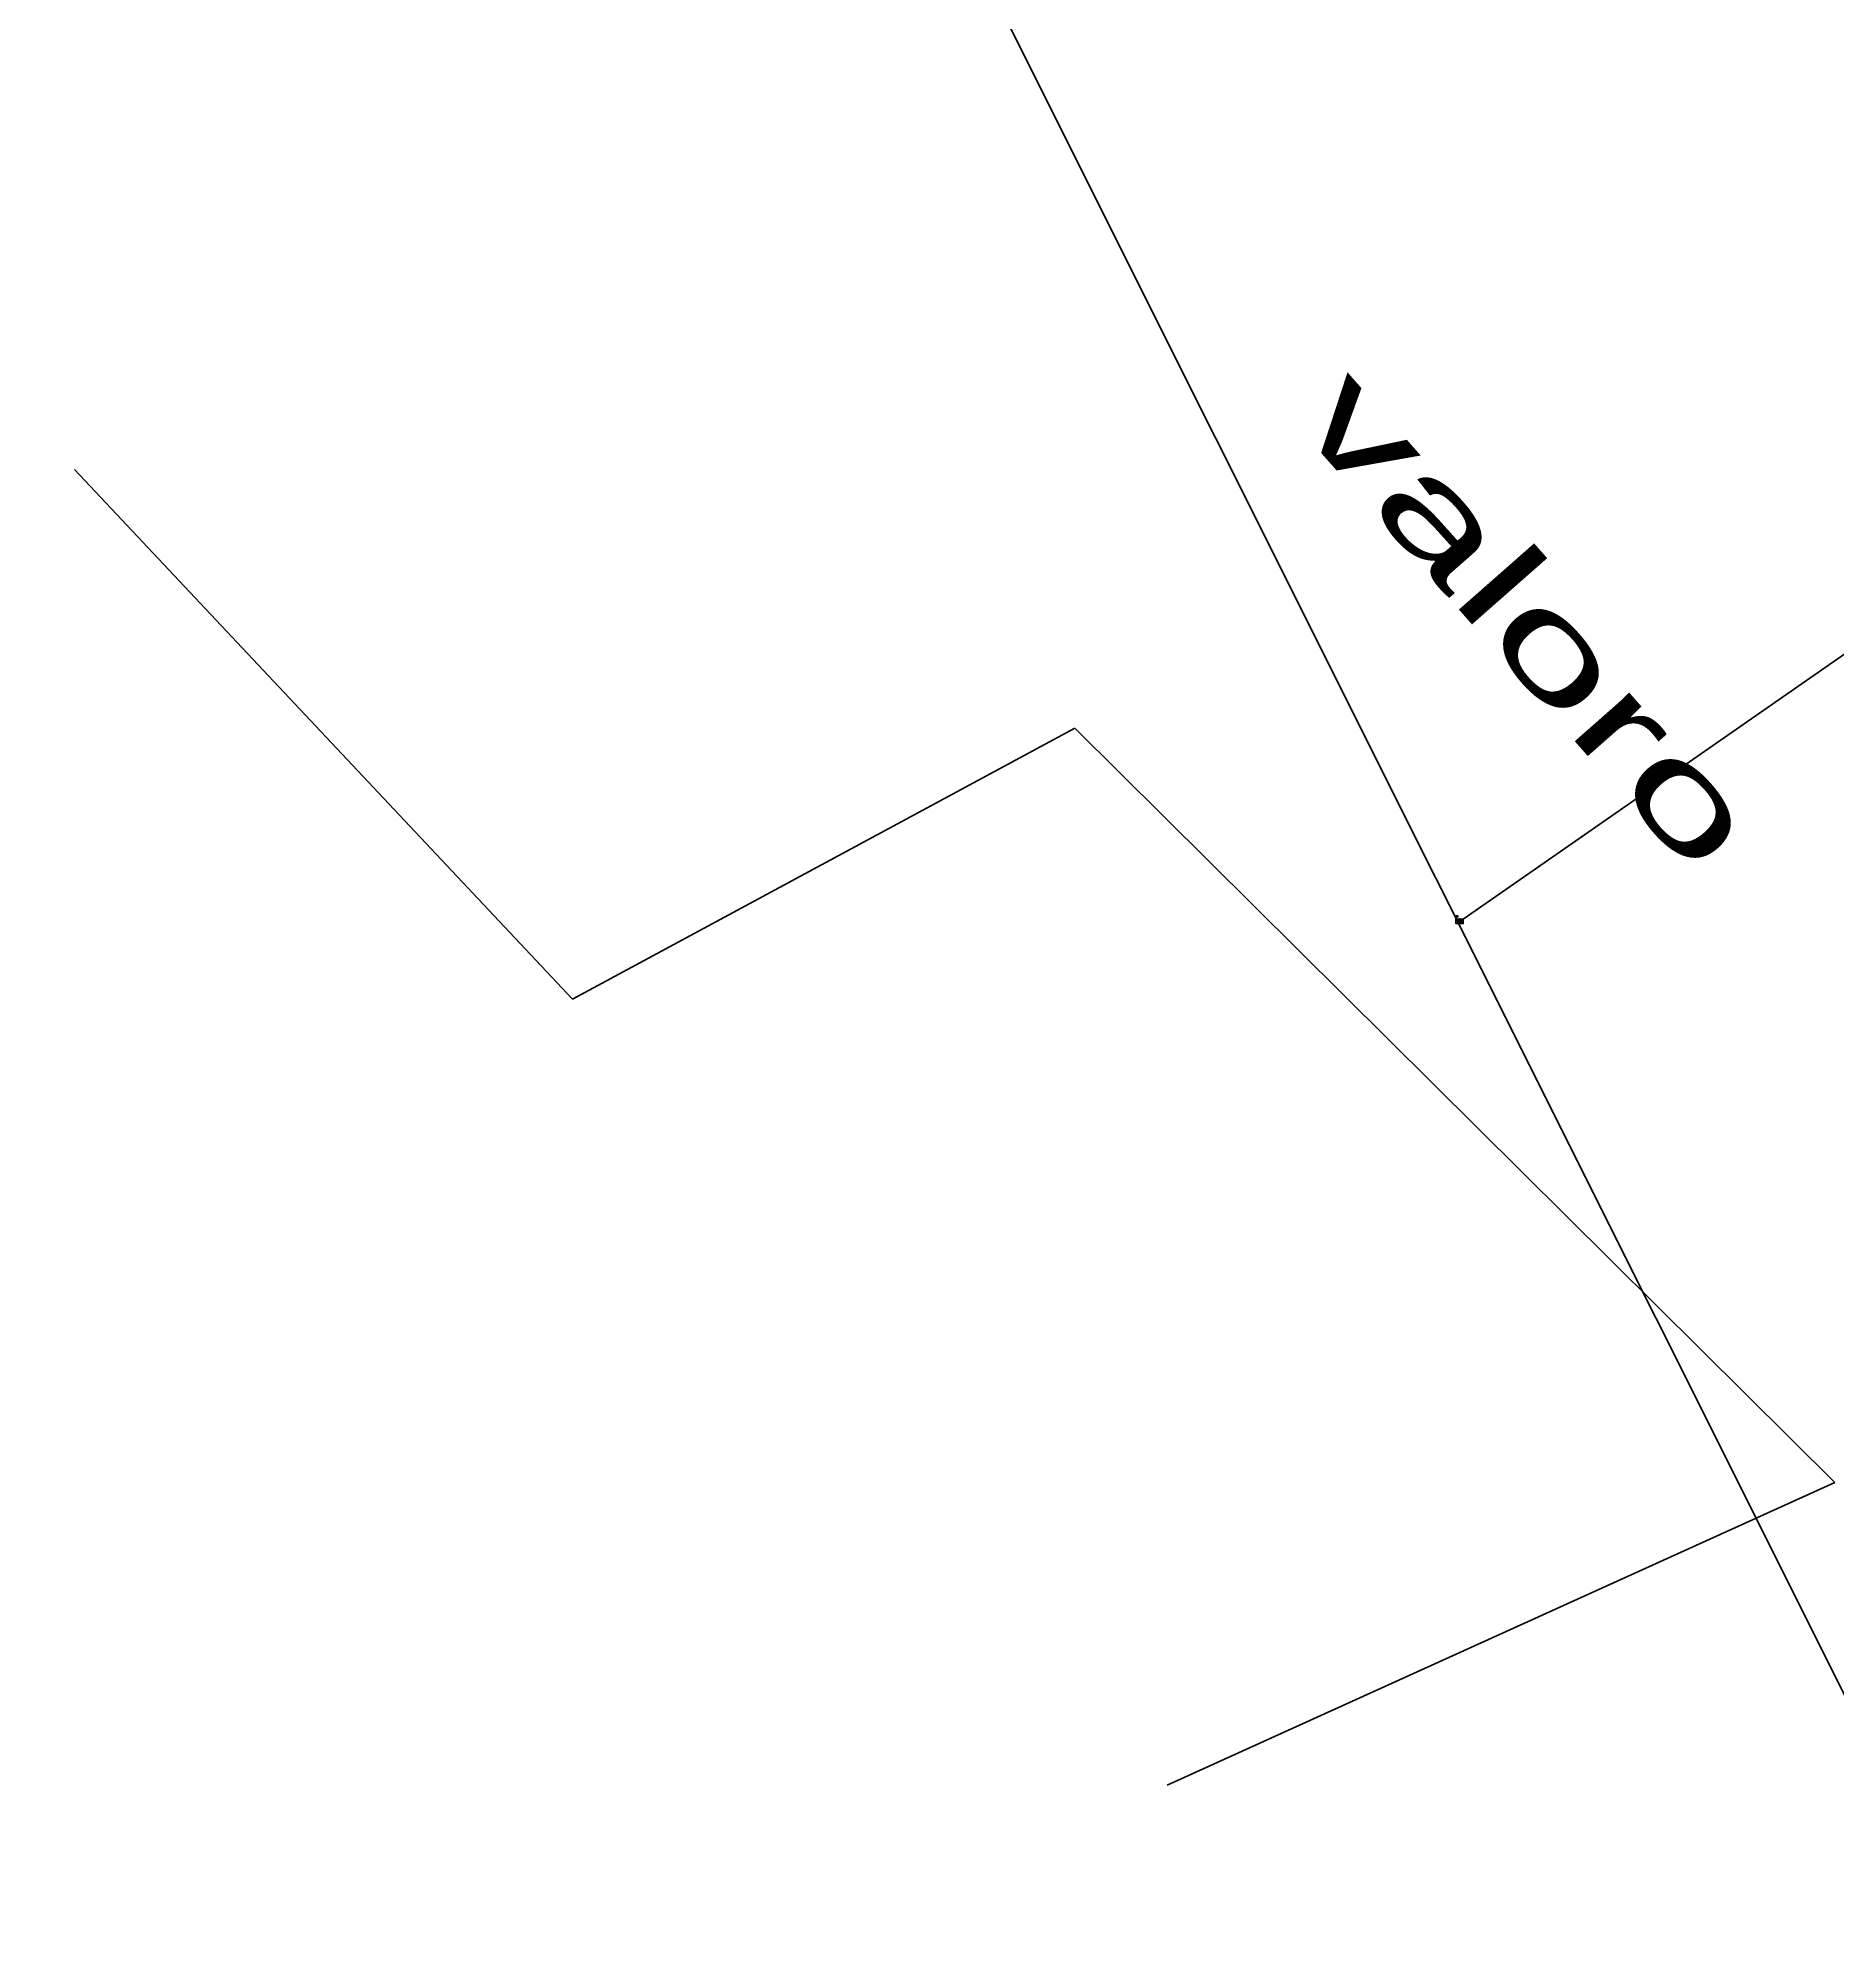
# Model space of a CAD drawing. Extents: x -2750778 to 731427, y -1983468 to 1712338.
import ezdxf
from ezdxf.enums import TextEntityAlignment as Align

# ---------------------------------------------------------------- set-up
doc = ezdxf.new("R2010")
doc.units = 0
doc.set_wipeout_variables(frame=1)
doc.layers.get('0').update_dxf_attribs({"linetype": 'CONTINUOUS'})
doc.layers.get('DEFPOINTS').update_dxf_attribs({"linetype": 'CONTINUOUS'})
doc.layers.add('TAVOLO_2', color=2, linetype='CONTINUOUS')
doc.layers.add('TAVOLO_3', color=4, linetype='CONTINUOUS')
doc.dimstyles.new('ISO-25', dxfattribs={"dimtxt": 2.5, "dimasz": 2.5, "dimexe": 1.25, "dimexo": 0.625, "dimtad": 1, "dimtxsty": 'STANDARD', "dimcen": 2.5, "dimazin": 3, "dimtfac": 1, "dimtmove": 0, "dimatfit": 3})

# ---------------------------------------------------------------- blocks, each defined once
blk = doc.blocks.new('BLOKO')
at = {"layer": 'TAVOLO_3'}
for p, q in [((271.5, 828.3), (398.7, 91.3)), ((-313.4, 752), (-745.8, 777.4)), ((-237.1, 167.5), (-313.4, 752)), ((398.7, 91.3), (-237.1, 167.5))]:
    blk.add_line(p, q, dxfattribs=at)
blk.add_attdef('ETIKEDO', (-289.2, -218.1), '', height=100, dxfattribs=at)
blk = doc.blocks.new('CIRKLO_PUNKTOJ')
at = {"layer": 'TAVOLO_3'}
blk.add_circle((0, 0), 130, dxfattribs=at)
for p in [(-84, 22), (-35, 58), (-30, 16), (12, 0), (17, 58), (106, 6), (-93, -47), (-72, -10), (-30, -21), (-4, -42), (33, -10), (70, -47)]:
    blk.add_point(p, dxfattribs=at)
blk = doc.blocks.new('*D4')
at = {"layer": 'DEFPOINTS', "color": 0}
for p in [(-474, 10345, 1), (-54, 11790), (1042, 11471)]:
    blk.add_point(p, dxfattribs=at)
at = {"layer": 'TAVOLO_3', "color": 0}
for p, q in [((-473, 10345), (624, 10026)), ((-53, 11789), (1043, 11471)), ((623, 10029), (1042, 11469))]:
    blk.add_line(p, q, dxfattribs=at)
for points in [[(623, 10029), (624, 10029), (623, 10026)], [(1041, 11469), (1042, 11469), (1042, 11471)]]:
    blk.add_solid(points, dxfattribs=at)
at = {"layer": 'TAVOLO_3', "color": 0, "insert": (830, 10749), "char_height": 2.5, "attachment_point": 5, "rotation": 73.803497}
blk.add_mtext('1504,68', dxfattribs=at)
blk = doc.blocks.new('*X15')
at = {"layer": 'DEFPOINTS', "color": 0}
for p in [(5487, 2530), (5929, 3204), (6125, 2865), (6248, 3945)]:
    blk.add_point(p, dxfattribs=at)
at = {"layer": 'TAVOLO_3', "color": 0}
for p, q in [((5487, 2530), (5715, 2878)), ((6247, 3944), (6083, 3562))]:
    blk.add_line(p, q, dxfattribs=at)
blk.add_arc((5929, 3204), 391, 237.071778, 66.398665, dxfattribs=at)
at = {"layer": 'TAVOLO_3', "color": 0, "linetype": 'CONTINUOUS'}
blk.add_arc((6268, 3010), 2.33, 61.735222, 241.735222, dxfattribs=at)
at = {"layer": 'TAVOLO_3', "color": 0}
for points in [[(5716, 2875), (5717, 2876), (5715, 2877)], [(6086, 3562), (6086, 3563), (6084, 3563)]]:
    blk.add_solid(points, dxfattribs=at)
at = {"layer": 'TAVOLO_3', "color": 0, "insert": (6272, 3020), "char_height": 2.5, "attachment_point": 5, "rotation": 61.735222}
blk.add_mtext('2675,62', dxfattribs=at)
blk = doc.blocks.new('*D6')
at = {"layer": 'DEFPOINTS', "color": 0}
for p in [(0, 0), (3870, 4178), (4398, 4178)]:
    blk.add_point(p, dxfattribs=at)
at = {"layer": 'TAVOLO_3', "color": 0}
blk.add_line((3870, 4178), (4413, 4178), dxfattribs=at)
at = {"layer": 'TAVOLO_3', "color": 0, "insert": (4406, 4180), "char_height": 2.5, "attachment_point": 5}
blk.add_mtext('4177,65', dxfattribs=at)
blk = doc.blocks.new('*D7')
at = {"layer": 'DEFPOINTS', "color": 0}
for p in [(0, 0), (4631, 4516), (4821, 4199)]:
    blk.add_point(p, dxfattribs=at)
at = {"layer": 'TAVOLO_3', "color": 0}
for p, q in [((4631, 4515), (4631, 4209)), ((4631, 4209), (4821, 4204)), ((4821, 4204), (4821, 4183))]:
    blk.add_line(p, q, dxfattribs=at)
at = {"layer": 'TAVOLO_3', "color": 0, "insert": (4819, 4191), "char_height": 2.5, "attachment_point": 5, "rotation": 90}
blk.add_mtext('4630,52', dxfattribs=at)
blk = doc.blocks.new('*D8')
at = {"layer": 'DEFPOINTS', "color": 0}
for p in [(-277, 4702), (4, 4129), (173, 3208), (491, 4118), (491, 4118)]:
    blk.add_point(p, dxfattribs=at)
at = {"layer": 'TAVOLO_3', "color": 0}
blk.add_arc((491, 4118), 487, 143.043931, 250.455914, dxfattribs=at)
for points in [[(101, 4411), (102, 4411), (103, 4413)], [(328, 3660), (328, 3659), (330, 3658)]]:
    blk.add_solid(points, dxfattribs=at)
at = {"layer": 'TAVOLO_3', "color": 0, "insert": (26, 3978), "char_height": 2.5, "attachment_point": 5, "rotation": 286.749923}
blk.add_mtext('108°', dxfattribs=at)
blk = doc.blocks.new('*D9')
at = {"layer": 'DEFPOINTS', "color": 0}
for p in [(-781, 4621), (-277, 4702), (0, 0)]:
    blk.add_point(p, dxfattribs=at)
at = {"layer": 'TAVOLO_3', "color": 0}
for p, q in [((-776, 4621), (-796, 4621)), ((-771, 4702), (-776, 4621)), ((-277, 4702), (-771, 4702))]:
    blk.add_line(p, q, dxfattribs=at)
at = {"layer": 'TAVOLO_3', "color": 0, "insert": (-789, 4623), "char_height": 2.5, "attachment_point": 5}
blk.add_mtext('4701,85', dxfattribs=at)
blk = doc.blocks.new('*D10')
at = {"color": 0}
for p, q in [((-1069, 4152), (-1069, 2782)), ((-1067, 2783), (-794, 2783)), ((-791, 3228), (-791, 2782))]:
    blk.add_line(p, q, dxfattribs=at)
for points in [[(-1067, 2784), (-1067, 2783), (-1069, 2783)], [(-794, 2784), (-794, 2783), (-791, 2783)]]:
    blk.add_solid(points, dxfattribs=at)
at = {"layer": 'DEFPOINTS', "color": 0}
for p in [(-1069, 4152), (-791, 3229), (-791, 2783)]:
    blk.add_point(p, dxfattribs=at)
at = {"color": 0, "insert": (-930, 2785), "char_height": 2.5, "attachment_point": 5}
blk.add_mtext('277,87', dxfattribs=at)
blk = doc.blocks.new('*D11')
at = {"color": 0}
for p, q in [((-791, 3228), (-791, 2782)), ((-789, 2783), (-279, 2783)), ((-277, 4701), (-277, 2782))]:
    blk.add_line(p, q, dxfattribs=at)
for points in [[(-789, 2784), (-789, 2783), (-791, 2783)], [(-279, 2784), (-279, 2783), (-277, 2783)]]:
    blk.add_solid(points, dxfattribs=at)
at = {"layer": 'DEFPOINTS', "color": 0}
for p in [(-791, 3229), (-277, 4702), (-277, 2783)]:
    blk.add_point(p, dxfattribs=at)
at = {"color": 0, "insert": (-534, 2785), "char_height": 2.5, "attachment_point": 5}
blk.add_mtext('514,34', dxfattribs=at)
blk = doc.blocks.new('*D12')
at = {"layer": 'DEFPOINTS', "color": 0}
for p in [(-277, 4702), (173, 3208), (173, 2783)]:
    blk.add_point(p, dxfattribs=at)
at = {"layer": 'TAVOLO_3', "color": 0}
for p, q in [((-277, 4701), (-277, 2782)), ((-274, 2783), (170, 2783)), ((173, 3207), (173, 2782))]:
    blk.add_line(p, q, dxfattribs=at)
for points in [[(-274, 2784), (-274, 2783), (-277, 2783)], [(170, 2784), (170, 2783), (173, 2783)]]:
    blk.add_solid(points, dxfattribs=at)
at = {"layer": 'TAVOLO_3', "color": 0, "insert": (-52, 2785), "char_height": 2.5, "attachment_point": 5}
blk.add_mtext('449,6', dxfattribs=at)
blk = doc.blocks.new('*D13')
at = {"color": 0}
for p, q in [((173, 3207), (173, 2782)), ((175, 2783), (488, 2783)), ((491, 4118), (491, 2782))]:
    blk.add_line(p, q, dxfattribs=at)
for points in [[(175, 2784), (175, 2783), (173, 2783)], [(488, 2784), (488, 2783), (491, 2783)]]:
    blk.add_solid(points, dxfattribs=at)
at = {"layer": 'DEFPOINTS', "color": 0}
for p in [(173, 3208), (491, 4118), (491, 2783)]:
    blk.add_point(p, dxfattribs=at)
at = {"color": 0, "insert": (332, 2785), "char_height": 2.5, "attachment_point": 5}
blk.add_mtext('317,88', dxfattribs=at)
blk = doc.blocks.new('*T14')
at = {"layer": 'TAVOLO_3', "color": 0, "linetype": 'BYBLOCK'}
for p, q in [((0, 0), (571.5, 0)), ((0, 0), (0, -182)), ((571.5, 0), (571.5, -182)), ((0, -11), (571.5, -11)), ((0, -20), (571.5, -20)), ((0, -29), (571.5, -29)), ((0, -38), (571.5, -38)), ((0, -47), (571.5, -47)), ((0, -56), (571.5, -56)), ((0, -65), (571.5, -65)), ((0, -74), (571.5, -74)), ((0, -83), (571.5, -83)), ((0, -92), (571.5, -92)), ((0, -101), (571.5, -101)), ((0, -110), (571.5, -110)), ((0, -119), (571.5, -119)), ((0, -128), (571.5, -128)), ((0, -137), (571.5, -137)), ((0, -146), (571.5, -146)), ((0, -155), (571.5, -155)), ((0, -164), (571.5, -164)), ((0, -173), (571.5, -173)), ((0, -182), (571.5, -182)), ((63.5, -11), (63.5, -182)), ((127, -11), (127, -182)), ((190.5, -11), (190.5, -182)), ((254, -11), (254, -182)), ((317.5, -11), (317.5, -182)), ((381, -11), (381, -182)), ((444.5, -11), (444.5, -182)), ((508, -11), (508, -182))]:
    blk.add_line(p, q, dxfattribs=at)
at = {"layer": 'TAVOLO_3', "color": 0}
for s, insert, char_height, width, attachment_point in [('test', (31.75, -15.5), 4.5, 60.5, 5), ('xx', (31.75, -21.5), 4.5, 60.5, 2), ('xx', (31.75, -30.5), 4.5, 60.5, 2), ('xx', (31.75, -39.5), 4.5, 60.5, 2), ('xx', (31.75, -48.5), 4.5, 60.5, 2), ('xx', (31.75, -57.5), 4.5, 60.5, 2), ('test', (285.75, -5.5), 6, 568.5, 5)]:
    blk.add_mtext(s, dxfattribs=dict(at, insert=insert, char_height=char_height, width=width, attachment_point=attachment_point))

msp = doc.modelspace()

# ---------------------------------------------------------------- hatches: boundary and pattern name
at = {"layer": 'TAVOLO_3'}
h = msp.add_hatch(dxfattribs=at)
h.set_pattern_fill('ANGLE', color=256, scale=2, style=0)
h.set_pattern_definition([(0, (0, 0), (0, 13.97), [10.16, -3.81]), (90, (0, 0), (-13.97, 9e-16), [10.16, -3.81])])
h.paths.add_polyline_path([(1403.271, 1189.009), (1394.543, 1405.564), (1202.638, 1506.282), (1019.461, 1390.446), (1028.189, 1173.892), (1220.094, 1073.174)])

# ---------------------------------------------------------------- linework, layer by layer
at = {"layer": 'TAVOLO_2'}
msp.add_xline((207.649, 690.264), (0.4474991275, -0.89428436802), dxfattribs=at)
msp.add_lwpolyline([(-1099.847, 919.402, -0.52056705), (-1050.607, 910.72, -0.52056705), (-1001.486, 901.382, -0.52056705), (-952.732, 890.291, -0.52056705), (-904.113, 878.62, -0.52056705), (-855.494, 866.95, -0.52056705), (-806.52, 856.874, -0.52056705), (-772.345, 820.377, -0.52056705), (-755.463, 773.313, -0.52056705), (-744.674, 724.491, -0.52056705), (-733.83, 675.681, -0.52056705), (-728.403, 625.976, -0.52056705), (-747.014, 579.569, -0.52056705), (-781.789, 543.643, -0.52056705), (-830.883, 534.168, -0.52056705), (-880.87, 532.994, -0.52056705), (-930.87, 532.975, -0.52056705), (-979.135, 546.032, -0.52056705), (-1018.905, 576.335, -0.52056705), (-1049.966, 615.517, -0.52056705), (-1075.266, 658.644, -0.52056705), (-1088.674, 706.812, -0.52056705), (-1099.768, 755.566, -0.52056705), (-1099.834, 805.566, -0.52056705), (-1099.846, 855.566, -0.52056705)], format="xyb", close=True, dxfattribs=at)
msp.add_lwpolyline([(571.681, 1289.728), (950.434, 1016.513), (797.052, 941.848), (600.408, 989.005), (478.489, 1142.265), (918.971, 1130.476), (571.681, 1289.728)], dxfattribs=at)
for points in [[(2370.861, 1518.86), (2792.304, 1518.86), (2792.304, 225.814), (1998.999, 37.555)], [(8752.364, 3390.766), (9130.411, 3390.766), (9130.411, 2685.642), (8752.364, 2685.642)]]:
    msp.add_lwpolyline(points, close=True, dxfattribs=at)
msp.add_arc((1061.049, 1142.37), 830.639, 264.922533437, 117.295890456, dxfattribs=at)
msp.add_open_spline([(-1160.708, 1466.3), (-1278.734, 1381.536), (-393.954, 1231.132), (-1793.156, 719.569), (-936.551, 1967.43), (-1656.363, 1879.62), (-1444.407, 1581.118), (-1449.606, 1436.944)], degree=3, knots=[0, 0, 0, 0, 435.9284960592, 936.0853402063, 1812.5432940379, 2010.593961862, 2443.3981570054, 2443.3981570054, 2443.3981570054, 2443.3981570054], dxfattribs=at)
at = {"layer": 'TAVOLO_3'}
for p, q in [((370.859, 730.63), (450.04, 619.219)), ((8445.647, 104.678), (8025.994, -346.896)), ((8735.804, 81.17), (8316.151, -370.404)), ((9049.488, 73.334), (8629.834, -378.24)), ((9276.908, 73.334), (8857.255, -378.24)), ((9692.538, 73.334), (9272.885, -378.24)), ((10006.222, 57.663), (9586.568, -393.911)), ((10351.273, 49.827), (9931.62, -401.747))]:
    msp.add_line(p, q, dxfattribs=at)
msp.add_ray((11211.63, 5441.204), (0.8208410213, 0.5711567366), dxfattribs=at)
for points in [[(-3088.145, 5441.204), (11211.63, 5441.204), (11211.63, -3064.577), (-3088.145, -3064.577)], [(1403.271, 1189.009), (1394.543, 1405.564), (1202.638, 1506.282), (1019.461, 1390.446), (1028.189, 1173.892), (1220.094, 1073.174)], [(8503.411, 2005.485), (9133.759, 1548.847), (8692.515, 934.749), (8156.72, 1344.148), (8235.513, 1879.516)], [(-695.197, -2203.551), (-512.5, -1800.153), (-538.199, -1358.058), (-766.406, -978.545), (-1144.842, -748.556), (-1586.812, -720.779), (-1991.065, -901.577), (-2264.992, -1249.532), (-2345.84, -1684.93), (-2215.087, -2108.029), (-1902.688, -2421.9), (-1480.209, -2554.64), (-1044.435, -2475.84)], [(5082.693, -160.817), (6444.578, -160.817), (6444.578, -1374.502), (5082.693, -1374.502)]]:
    msp.add_lwpolyline(points, close=True, dxfattribs=at)
msp.add_ellipse((3532.167, 2904.261), major_axis=(-1220.866, 355.802), ratio=0.5120328286, dxfattribs=at)
msp.add_point((3385.392, 3206.071), dxfattribs=at)

# ---------------------------------------------------------------- block references
msp.add_blockref('BLOKO', (3642.137, 6066.05), dxfattribs=at).add_auto_attribs({'ETIKEDO': 'valoro de la teksto en bloko'})
for p in [(8482.031, -1381.341), (8482.031, -1582.968), (8688.507, -1381.341), (8688.507, -1582.968), (8894.984, -1381.341), (8894.984, -1582.968), (9101.461, -1381.341), (9101.461, -1582.968)]:
    msp.add_blockref('CIRKLO_PUNKTOJ', p, dxfattribs=at)

# ---------------------------------------------------------------- texts
msp.add_text('teksto simpla', height=100, dxfattribs=at).set_placement((5881.253, 1296.905))
at = {"layer": 'TAVOLO_3', "insert": (6909.324, 4954.118), "char_height": 50, "width": 1465.76528, "attachment_point": 1}
msp.add_mtext('Teksto granda nur por testi.\\PAlia linio.\\PAlia pli.', dxfattribs=at)
at = {"layer": 'TAVOLO_3'}
for tag, p, s, height in [('ATRIBUTO', (0, 0), 'at', 2.5), ('ETIKEDO', (1190.16, 4832.124), 'valoro', 100)]:
    msp.add_attdef(tag, p, s, height=height, dxfattribs=at)

# ---------------------------------------------------------------- next in the draw order: wipeouts: each hides what was drawn before it
msp.add_wipeout([(4248.107, 358.603), (4546.106, 131.364), (4114.791, -377.964), (3565.846, 147.036), (3573.688, -550.353), (3409.004, -221.248), (3424.688, -542.517), (3188.158, -542.691), (3172.474, -707.244), (2937.211, -762.094), (2788.212, -699.408), (3611.63, 350.593)]).dxf.layer = 'TAVOLO_3'

# ---------------------------------------------------------------- next in the draw order: linework, layer by layer
for points in [[(-2199.208, 10997.252), (-1219.899, 12535.435), (-54.055, 11789.649), (-1359.8, 10344.689)], [(-54.055, 11789.649, 1), (-1359.8, 10344.689, 1), (-473.759, 10344.689, 1), (-54.055, 11789.649, 1)]]:
    msp.add_3dface(points)
msp.add_lwpolyline([(-276.855, 4701.847), (-1069.059, 4152.277), (-791.191, 3229.02), (172.744, 3207.986), (490.622, 4118.243)], close=True, dxfattribs=at)
msp.add_polyline3d([(1945.932, 4029.762, 0), (2263.009, 4198.777, 0), (4263.009, 5198.777, 5), (3869.534, 4177.65, 0)], close=True, dxfattribs=at)
msp.add_arc((5929.404, 3203.807), 806.601, 236.705681195, 66.76476233, dxfattribs=at)
msp.add_solid([(8858.216, 4156.523), (9365.54, 4241.03), (9471.233, 3924.128), (8815.939, 3818.494)], dxfattribs=at)

# ---------------------------------------------------------------- next in the draw order: block references
ref = msp.add_blockref('BLOKO', (0, 0), dxfattribs=dict(at, xscale=3256.517756985835, yscale=-1843.492018676836, zscale=3256.517756985835, rotation=311.3439199910583))
ref.add_attrib('ETIKEDO', 'valoro', (-320368.77, 972635.91), dxfattribs={"height": 184349.2019, "rotation": 311.343919991, "width": 1.766494})
for name, p in [('*T14', (3298.795, 839.613)), ('*X15', (0, 0))]:
    msp.add_blockref(name, p, dxfattribs=at)

# ---------------------------------------------------------------- next in the draw order: texts
msp.add_text('xx', height=280.7367, rotation=18.425456514, dxfattribs=at).set_placement((7526.492, 2445.251), (7970.4, 2593.139), align=Align.ALIGNED)

# ---------------------------------------------------------------- next in the draw order: dimensions: what is measured, and where the dimension line sits
for base, p1, p2, picture, middle in [((-791.191, 2783.28), (-1069.059, 4152.277), (-791.191, 3229.02), '*D10', (-930.125, 2785.364)), ((-276.855, 2783.28), (-791.191, 3229.02), (-276.855, 4701.847), '*D11', (-534.023, 2785.364)), ((490.622, 2783.28), (172.744, 3207.986), (490.622, 4118.243), '*D13', (331.683, 2785.364))]:
    dim = msp.add_linear_dim(base=base, p1=p1, p2=p2, dimstyle='ISO-25')
    dim.commit()
    dim.dimension.update_dxf_attribs({"geometry": picture, "text_midpoint": middle})
for feature_location, offset, dtype, picture, middle in [((-276.855, 4701.847), (-504.078, -80.534), 0, '*D9', (-788.641, 4623.396)), ((4630.519, 4515.679), (190.246, -316.902), 1, '*D7', (4818.682, 4190.652)), ((3869.534, 4177.65), (528.462, 0), 0, '*D6', (4405.913, 4179.733))]:
    dim = msp.add_ordinate_dim(feature_location=feature_location, offset=offset, dtype=dtype, origin=(0, 0), dimstyle='ISO-25', dxfattribs=at)
    dim.commit()
    dim.dimension.update_dxf_attribs({"geometry": picture, "text_midpoint": middle})
dim = msp.add_aligned_dim(p1=(-473.759, 10344.689, 1), p2=(-54.055, 11789.649), distance=-1141.634, dimstyle='ISO-25', dxfattribs=at)
dim.commit()
dim.dimension.update_dxf_attribs({"geometry": '*D4', "text_midpoint": (830.416, 10749.311)})
dim = msp.add_angular_dim_2l(base=(3.543, 4128.872), line1=((490.622, 4118.243), (-276.855, 4701.847)), line2=((172.744, 3207.986), (490.622, 4118.243)), dimstyle='ISO-25', override={"dimdec": 0, "dimadec": 0, "dimazin": 2}, dxfattribs=at)
dim.commit()
dim.dimension.update_dxf_attribs({"geometry": '*D8', "text_midpoint": (25.893, 3978.376)})
dim = msp.add_linear_dim(base=(172.744, 2783.28), p1=(-276.855, 4701.847), p2=(172.744, 3207.986), dimstyle='ISO-25', dxfattribs=at)
dim.commit()
dim.dimension.update_dxf_attribs({"geometry": '*D12', "text_midpoint": (-52.055, 2785.364)})

# ---------------------------------------------------------------- next in the draw order: meshes
mesh = msp.add_polyface(dxfattribs=at)
corners = [(7589.907, 3459.338), (7780.154, 3881.875), (8033.816, 4304.411), (7568.769, 4241.03), (7315.107, 4135.396), (8160.646, 4219.904)]
mesh.append_faces([[corners[k] for k in face] for face in [(1,), (2, 3), (0, 4, 3, 2)]])

# ---------------------------------------------------------------- next in the draw order: wipeouts: each hides what was drawn before it
msp.add_wipeout([(-1144.842, -748.556), (-766.406, -978.545), (-1140.287, -1632.224), (-1605.334, -1357.575)]).dxf.layer = 'TAVOLO_3'

# ---------------------------------------------------------------- next in the draw order: linework, layer by layer
for p, q in [((3467.903, 1494.545), (3975.226, 1705.813)), ((3763.841, 1198.769), (3467.903, 1494.545)), ((3503.175, 1487.568), (3973.597, 1683.469)), ((3764.566, 1226.321), (3503.175, 1487.568)), ((4186.611, 1579.052), (3763.841, 1198.769)), ((4153.112, 1575.82), (3764.566, 1226.321)), ((3973.597, 1683.469), (4153.112, 1575.82)), ((3975.226, 1705.813), (4186.611, 1579.052))]:
    msp.add_line(p, q, dxfattribs=at)
msp.add_lwpolyline([(-2450.873, 2719.9, 0.52056705), (-2450.373, 2719.9, 0.52056705), (-2449.873, 2719.9, 0.52056705), (-2449.373, 2719.9, 0.52056705), (-2448.873, 2719.9, 0.52056705), (-2448.373, 2719.9, 0.52056705), (-2447.873, 2719.9, 0.52056705), (-2447.373, 2719.9, 0.52056705), (-2446.873, 2719.9, 0.52056705), (-2446.373, 2719.9, 0.52056705), (-2445.873, 2719.9, 0.52056705), (-2445.373, 2719.9, 0.52056705), (-2444.873, 2719.9, 0.52056705), (-2444.373, 2719.9, 0.52056705), (-2443.873, 2719.9, 0.52056705), (-2443.373, 2719.9, 0.52056705), (-2442.873, 2719.9, 0.52056705), (-2442.373, 2719.9, 0.52056705), (-2441.873, 2719.9, 0.52056705), (-2441.373, 2719.9, 0.52056705), (-2440.873, 2719.9, 0.52056705), (-2440.373, 2719.9, 0.52056705), (-2439.873, 2719.9, 0.52056705), (-2439.373, 2719.9, 0.52056705), (-2438.873, 2719.9, 0.52056705), (-2438.373, 2719.9, 0.52056705), (-2437.873, 2719.9, 0.52056705), (-2437.373, 2719.9, 0.52056705), (-2436.873, 2719.9, 0.52056705), (-2436.373, 2719.9, 0.52056705), (-2435.873, 2719.9, 0.52056705), (-2435.373, 2719.9, 0.52056705), (-2434.873, 2719.9, 0.52056705), (-2434.373, 2719.9, 0.52056705), (-2433.873, 2719.9, 0.52056705), (-2433.373, 2719.9, 0.52056705), (-2432.873, 2719.9, 0.52056705), (-2432.373, 2719.9, 0.52056705), (-2431.873, 2719.9, 0.52056705), (-2431.373, 2719.9, 0.52056705), (-2430.873, 2719.9, 0.52056705), (-2430.373, 2719.9, 0.52056705), (-2429.873, 2719.9, 0.52056705), (-2429.373, 2719.9, 0.52056705), (-2428.873, 2719.9, 0.52056705), (-2428.373, 2719.9, 0.52056705), (-2427.873, 2719.9, 0.52056705), (-2427.373, 2719.9, 0.52056705), (-2426.873, 2719.9, 0.52056705), (-2426.373, 2719.9, 0.52056705), (-2425.873, 2719.9, 0.52056705), (-2425.373, 2719.9, 0.52056705), (-2424.873, 2719.9, 0.52056705), (-2424.373, 2719.9, 0.52056705), (-2423.873, 2719.9, 0.52056705), (-2423.373, 2719.9, 0.52056705), (-2422.873, 2719.9, 0.52056705), (-2422.373, 2719.9, 0.52056705), (-2421.873, 2719.9, 0.52056705), (-2421.373, 2719.9, 0.52056705), (-2420.873, 2719.9, 0.52056705), (-2420.373, 2719.9, 0.52056705), (-2419.873, 2719.9, 0.52056705), (-2419.373, 2719.9, 0.52056705), (-2418.873, 2719.9, 0.52056705), (-2418.373, 2719.9, 0.52056705), (-2417.873, 2719.9, 0.52056705), (-2417.373, 2719.9, 0.52056705), (-2416.873, 2719.9, 0.52056705), (-2416.373, 2719.9, 0.52056705), (-2415.873, 2719.9, 0.52056705), (-2415.373, 2719.9, 0.52056705), (-2414.873, 2719.9, 0.52056705), (-2414.373, 2719.9, 0.52056705), (-2413.873, 2719.9, 0.52056705), (-2413.373, 2719.9, 0.52056705), (-2412.873, 2719.9, 0.52056705), (-2412.373, 2719.9, 0.52056705), (-2411.873, 2719.9, 0.52056705), (-2411.373, 2719.9, 0.52056705), (-2410.873, 2719.9, 0.52056705), (-2410.373, 2719.9, 0.52056705), (-2409.873, 2719.9, 0.52056705), (-2409.373, 2719.9, 0.52056705), (-2408.873, 2719.9, 0.52056705), (-2408.373, 2719.9, 0.52056705), (-2407.873, 2719.9, 0.52056705), (-2407.373, 2719.9, 0.52056705), (-2406.873, 2719.9, 0.52056705), (-2406.373, 2719.9, 0.52056705), (-2405.873, 2719.9, 0.52056705), (-2405.373, 2719.9, 0.52056705), (-2404.873, 2719.9, 0.52056705), (-2404.373, 2719.9, 0.52056705), (-2403.873, 2719.9, 0.52056705), (-2403.373, 2719.9, 0.52056705), (-2402.873, 2719.9, 0.52056705), (-2402.373, 2719.9, 0.52056705), (-2401.873, 2719.9, 0.52056705), (-2401.373, 2719.9, 0.52056705), (-2400.873, 2719.9, 0.52056705), (-2400.373, 2719.9, 0.52056705), (-2399.873, 2719.9, 0.52056705), (-2399.373, 2719.9, 0.52056705), (-2398.873, 2719.9, 0.52056705), (-2398.373, 2719.9, 0.52056705), (-2397.873, 2719.9, 0.52056705), (-2397.373, 2719.9, 0.52056705), (-2396.873, 2719.9, 0.52056705), (-2396.373, 2719.9, 0.52056705), (-2395.873, 2719.9, 0.52056705), (-2395.373, 2719.9, 0.52056705), (-2394.873, 2719.9, 0.52056705), (-2394.373, 2719.9, 0.52056705), (-2393.873, 2719.9, 0.52056705), (-2393.373, 2719.9, 0.52056705), (-2392.873, 2719.9, 0.52056705), (-2392.373, 2719.9, 0.52056705), (-2391.873, 2719.9, 0.52056705), (-2391.373, 2719.9, 0.52056705), (-2390.873, 2719.9, 0.52056705), (-2390.373, 2719.9, 0.52056705), (-2389.873, 2719.9, 0.52056705), (-2389.373, 2719.9, 0.52056705), (-2388.873, 2719.9, 0.52056705), (-2388.373, 2719.9, 0.52056705), (-2387.873, 2719.9, 0.52056705), (-2387.373, 2719.9, 0.52056705), (-2386.873, 2719.9, 0.52056705), (-2386.373, 2719.9, 0.52056705), (-2385.873, 2719.9, 0.52056705), (-2385.373, 2719.9, 0.52056705), (-2384.873, 2719.9, 0.52056705), (-2384.373, 2719.9, 0.52056705), (-2383.873, 2719.9, 0.52056705), (-2383.373, 2719.9, 0.52056705), (-2382.873, 2719.9, 0.52056705), (-2382.373, 2719.9, 0.52056705), (-2381.873, 2719.9, 0.52056705), (-2381.373, 2719.9, 0.52056705), (-2380.873, 2719.9, 0.52056705), (-2380.373, 2719.9, 0.52056705), (-2379.873, 2719.9, 0.52056705), (-2379.373, 2719.9, 0.52056705), (-2378.873, 2719.9, 0.52056705), (-2378.373, 2719.9, 0.52056705), (-2377.873, 2719.9, 0.52056705), (-2377.373, 2719.9, 0.52056705), (-2376.873, 2719.9, 0.52056705), (-2376.373, 2719.9, 0.52056705), (-2375.873, 2719.9, 0.52056705), (-2375.373, 2719.9, 0.52056705), (-2374.873, 2719.9, 0.52056705), (-2374.373, 2719.9, 0.52056705), (-2373.873, 2719.9, 0.52056705), (-2373.373, 2719.9, 0.52056705), (-2372.873, 2719.9, 0.52056705), (-2372.373, 2719.9, 0.52056705), (-2371.873, 2719.9, 0.52056705), (-2371.373, 2719.9, 0.52056705), (-2370.873, 2719.9, 0.52056705), (-2370.373, 2719.9, 0.52056705), (-2369.873, 2719.9, 0.52056705), (-2369.373, 2719.9, 0.52056705), (-2368.873, 2719.9, 0.52056705), (-2368.373, 2719.9, 0.52056705), (-2367.873, 2719.9, 0.52056705), (-2367.373, 2719.9, 0.52056705), (-2366.873, 2719.9, 0.52056705), (-2366.373, 2719.9, 0.52056705), (-2365.873, 2719.9, 0.52056705), (-2365.373, 2719.9, 0.52056705), (-2364.873, 2719.9, 0.52056705), (-2364.373, 2719.9, 0.52056705), (-2363.873, 2719.9, 0.52056705), (-2363.373, 2719.9, 0.52056705), (-2362.873, 2719.9, 0.52056705), (-2362.373, 2719.9, 0.52056705), (-2361.873, 2719.9, 0.52056705), (-2361.373, 2719.9, 0.52056705), (-2360.873, 2719.9, 0.52056705), (-2360.373, 2719.9, 0.52056705), (-2359.873, 2719.9, 0.52056705), (-2359.373, 2719.9, 0.52056705), (-2358.873, 2719.9, 0.52056705), (-2358.373, 2719.9, 0.52056705), (-2357.873, 2719.9, 0.52056705), (-2357.373, 2719.9, 0.52056705), (-2356.873, 2719.9, 0.52056705), (-2356.373, 2719.9, 0.52056705), (-2355.873, 2719.9, 0.52056705), (-2355.373, 2719.9, 0.52056705), (-2354.873, 2719.9, 0.52056705), (-2354.373, 2719.9, 0.52056705), (-2353.873, 2719.9, 0.52056705), (-2353.373, 2719.9, 0.52056705), (-2352.873, 2719.9, 0.52056705), (-2352.373, 2719.9, 0.52056705), (-2351.873, 2719.9, 0.52056705), (-2351.373, 2719.9, 0.52056705), (-2350.873, 2719.9, 0.52056705), (-2350.373, 2719.9, 0.52056705), (-2349.873, 2719.9, 0.52056705), (-2349.373, 2719.9, 0.52056705), (-2348.873, 2719.9, 0.52056705), (-2348.373, 2719.9, 0.52056705), (-2347.873, 2719.9, 0.52056705), (-2347.373, 2719.9, 0.52056705), (-2346.873, 2719.9, 0.52056705), (-2346.373, 2719.9, 0.52056705), (-2345.873, 2719.9, 0.52056705), (-2345.373, 2719.9, 0.52056705), (-2344.873, 2719.9, 0.52056705), (-2344.373, 2719.9, 0.52056705), (-2343.873, 2719.9, 0.52056705), (-2343.373, 2719.9, 0.52056705), (-2342.873, 2719.9, 0.52056705), (-2342.373, 2719.9, 0.52056705), (-2341.873, 2719.9, 0.52056705), (-2341.373, 2719.9, 0.52056705), (-2340.873, 2719.9, 0.52056705), (-2340.373, 2719.9, 0.52056705), (-2339.873, 2719.9, 0.52056705), (-2339.373, 2719.9, 0.52056705), (-2338.873, 2719.9, 0.52056705), (-2338.373, 2719.9, 0.52056705), (-2337.873, 2719.9, 0.52056705), (-2337.373, 2719.9, 0.52056705), (-2336.873, 2719.9, 0.52056705), (-2336.373, 2719.9, 0.52056705), (-2335.873, 2719.9, 0.52056705), (-2335.373, 2719.9, 0.52056705), (-2334.873, 2719.9, 0.52056705), (-2334.373, 2719.9, 0.52056705), (-2333.873, 2719.9, 0.52056705), (-2333.373, 2719.9, 0.52056705), (-2332.873, 2719.9, 0.52056705), (-2332.373, 2719.9, 0.52056705), (-2331.873, 2719.9, 0.52056705), (-2331.373, 2719.9, 0.52056705), (-2330.873, 2719.9, 0.52056705), (-2330.373, 2719.9, 0.52056705), (-2329.873, 2719.9, 0.52056705), (-2329.373, 2719.9, 0.52056705), (-2328.873, 2719.9, 0.52056705), (-2328.373, 2719.9, 0.52056705), (-2327.873, 2719.9, 0.52056705), (-2327.373, 2719.9, 0.52056705), (-2326.873, 2719.9, 0.52056705), (-2326.373, 2719.9, 0.52056705), (-2325.873, 2719.9, 0.52056705), (-2325.373, 2719.9, 0.52056705), (-2324.873, 2719.9, 0.52056705), (-2324.373, 2719.9, 0.52056705), (-2323.873, 2719.9, 0.52056705), (-2323.373, 2719.9, 0.52056705), (-2322.873, 2719.9, 0.52056705), (-2322.373, 2719.9, 0.52056705), (-2321.873, 2719.9, 0.52056705), (-2321.373, 2719.9, 0.52056705), (-2320.873, 2719.9, 0.52056705), (-2320.373, 2719.9, 0.52056705), (-2319.873, 2719.9, 0.52056705), (-2319.373, 2719.9, 0.52056705), (-2318.873, 2719.9, 0.52056705), (-2318.373, 2719.9, 0.52056705), (-2317.873, 2719.9, 0.52056705), (-2317.373, 2719.9, 0.52056705), (-2316.873, 2719.9, 0.52056705), (-2316.373, 2719.9, 0.52056705), (-2315.873, 2719.9, 0.52056705), (-2315.373, 2719.9, 0.52056705), (-2314.873, 2719.9, 0.52056705), (-2314.373, 2719.9, 0.52056705), (-2313.873, 2719.9, 0.52056705), (-2313.373, 2719.9, 0.52056705), (-2312.873, 2719.9, 0.52056705), (-2312.373, 2719.9, 0.52056705), (-2311.873, 2719.9, 0.52056705), (-2311.373, 2719.9, 0.52056705), (-2310.873, 2719.9, 0.52056705), (-2310.373, 2719.9, 0.52056705), (-2309.873, 2719.9, 0.52056705), (-2309.373, 2719.9, 0.52056705), (-2308.873, 2719.9, 0.52056705), (-2308.373, 2719.9, 0.52056705), (-2307.873, 2719.9, 0.52056705), (-2307.373, 2719.9, 0.52056705), (-2306.873, 2719.9, 0.52056705), (-2306.373, 2719.9, 0.52056705), (-2305.873, 2719.9, 0.52056705), (-2305.373, 2719.9, 0.52056705), (-2304.873, 2719.9, 0.52056705), (-2304.373, 2719.9, 0.52056705), (-2303.873, 2719.9, 0.52056705), (-2303.373, 2719.9, 0.52056705), (-2302.873, 2719.9, 0.52056705), (-2302.373, 2719.9, 0.52056705), (-2301.873, 2719.9, 0.52056705), (-2301.373, 2719.9, 0.52056705), (-2300.873, 2719.9, 0.52056705), (-2300.373, 2719.9, 0.52056705), (-2299.873, 2719.9, 0.52056705), (-2299.373, 2719.9, 0.52056705), (-2298.873, 2719.9, 0.52056705), (-2298.373, 2719.9, 0.52056705), (-2297.873, 2719.9, 0.52056705), (-2297.373, 2719.9, 0.52056705), (-2296.873, 2719.9, 0.52056705), (-2296.373, 2719.9, 0.52056705), (-2295.873, 2719.9, 0.52056705), (-2295.373, 2719.9, 0.52056705), (-2294.873, 2719.9, 0.52056705), (-2294.373, 2719.9, 0.52056705), (-2293.873, 2719.9, 0.52056705), (-2293.373, 2719.9, 0.52056705), (-2292.873, 2719.9, 0.52056705), (-2292.373, 2719.9, 0.52056705), (-2291.873, 2719.9, 0.52056705), (-2291.373, 2719.9, 0.52056705), (-2290.873, 2719.9, 0.52056705), (-2290.373, 2719.9, 0.52056705), (-2289.873, 2719.9, 0.52056705), (-2289.373, 2719.9, 0.52056705), (-2288.873, 2719.9, 0.52056705), (-2288.373, 2719.9, 0.52056705), (-2287.873, 2719.9, 0.52056705), (-2287.373, 2719.9, 0.52056705), (-2286.873, 2719.9, 0.52056705), (-2286.373, 2719.9, 0.52056705), (-2285.873, 2719.9, 0.52056705), (-2285.373, 2719.9, 0.52056705), (-2284.873, 2719.9, 0.52056705), (-2284.373, 2719.9, 0.52056705), (-2283.873, 2719.9, 0.52056705), (-2283.373, 2719.9, 0.52056705), (-2282.873, 2719.9, 0.52056705), (-2282.373, 2719.9, 0.52056705), (-2281.873, 2719.9, 0.52056705), (-2281.373, 2719.9, 0.52056705), (-2280.873, 2719.9, 0.52056705), (-2280.373, 2719.9, 0.52056705), (-2279.873, 2719.9, 0.52056705), (-2279.373, 2719.9, 0.52056705), (-2278.873, 2719.9, 0.52056705), (-2278.373, 2719.9, 0.52056705), (-2277.873, 2719.9, 0.52056705), (-2277.373, 2719.9, 0.52056705), (-2276.873, 2719.9, 0.52056705), (-2276.373, 2719.9, 0.52056705), (-2275.873, 2719.9, 0.52056705), (-2275.373, 2719.9, 0.52056705), (-2274.873, 2719.9, 0.52056705), (-2274.373, 2719.9, 0.52056705), (-2273.873, 2719.9, 0.52056705), (-2273.373, 2719.9, 0.52056705), (-2272.873, 2719.9, 0.52056705), (-2272.373, 2719.9, 0.52056705), (-2271.873, 2719.9, 0.52056705), (-2271.373, 2719.9, 0.52056705), (-2270.873, 2719.9, 0.52056705), (-2270.373, 2719.9, 0.52056705), (-2269.873, 2719.9, 0.52056705), (-2269.373, 2719.9, 0.52056705), (-2268.873, 2719.9, 0.52056705), (-2268.373, 2719.9, 0.52056705), (-2267.873, 2719.9, 0.52056705), (-2267.373, 2719.9, 0.52056705), (-2266.873, 2719.9, 0.52056705), (-2266.373, 2719.9, 0.52056705), (-2265.873, 2719.9, 0.52056705), (-2265.373, 2719.9, 0.52056705), (-2264.873, 2719.9, 0.52056705), (-2264.373, 2719.9, 0.52056705), (-2263.873, 2719.9, 0.52056705), (-2263.373, 2719.9, 0.52056705), (-2262.873, 2719.9, 0.52056705), (-2262.373, 2719.9, 0.52056705), (-2261.873, 2719.9, 0.52056705), (-2261.373, 2719.9, 0.52056705), (-2260.873, 2719.9, 0.52056705), (-2260.373, 2719.9, 0.52056705), (-2259.873, 2719.9, 0.52056705), (-2259.373, 2719.9, 0.52056705), (-2258.873, 2719.9, 0.52056705), (-2258.373, 2719.9, 0.52056705), (-2257.873, 2719.9, 0.52056705), (-2257.373, 2719.9, 0.52056705), (-2256.873, 2719.9, 0.52056705), (-2256.373, 2719.9, 0.52056705), (-2255.873, 2719.9, 0.52056705), (-2255.373, 2719.9, 0.52056705), (-2254.873, 2719.9, 0.52056705), (-2254.373, 2719.9, 0.52056705), (-2253.873, 2719.9, 0.52056705), (-2253.373, 2719.9, 0.52056705), (-2252.873, 2719.9, 0.52056705), (-2252.373, 2719.9, 0.52056705), (-2251.873, 2719.9, 0.52056705), (-2251.373, 2719.9, 0.52056705), (-2250.873, 2719.9, 0.52056705), (-2250.373, 2719.9, 0.52056705), (-2249.873, 2719.9, 0.52056705), (-2249.373, 2719.9, 0.52056705), (-2248.873, 2719.9, 0.52056705), (-2248.373, 2719.9, 0.52056705), (-2247.873, 2719.9, 0.52056705), (-2247.373, 2719.9, 0.52056705), (-2246.873, 2719.9, 0.52056705), (-2246.373, 2719.9, 0.52056705), (-2245.873, 2719.9, 0.52056705), (-2245.373, 2719.9, 0.52056705), (-2244.873, 2719.9, 0.52056705), (-2244.373, 2719.9, 0.52056705), (-2243.873, 2719.9, 0.52056705), (-2243.373, 2719.9, 0.52056705), (-2242.873, 2719.9, 0.52056705), (-2242.373, 2719.9, 0.52056705), (-2241.873, 2719.9, 0.52056705), (-2241.373, 2719.9, 0.52056705), (-2240.873, 2719.9, 0.52056705), (-2240.373, 2719.9, 0.52056705), (-2239.873, 2719.9, 0.52056705), (-2239.373, 2719.9, 0.52056705), (-2238.873, 2719.9, 0.52056705), (-2238.373, 2719.9, 0.52056705), (-2237.873, 2719.9, 0.52056705), (-2237.373, 2719.9, 0.52056705), (-2236.873, 2719.9, 0.52056705), (-2236.373, 2719.9, 0.52056705), (-2235.873, 2719.9, 0.52056705), (-2235.373, 2719.9, 0.52056705), (-2234.873, 2719.9, 0.52056705), (-2234.373, 2719.9, 0.52056705), (-2233.873, 2719.9, 0.52056705), (-2233.373, 2719.9, 0.52056705), (-2232.873, 2719.9, 0.52056705), (-2232.373, 2719.9, 0.52056705), (-2231.873, 2719.9, 0.52056705), (-2231.373, 2719.9, 0.52056705), (-2230.873, 2719.9, 0.52056705), (-2230.373, 2719.9, 0.52056705), (-2229.873, 2719.9, 0.52056705), (-2229.373, 2719.9, 0.52056705), (-2228.873, 2719.9, 0.52056705), (-2228.373, 2719.9, 0.52056705), (-2227.873, 2719.9, 0.52056705), (-2227.373, 2719.9, 0.52056705), (-2226.873, 2719.9, 0.52056705), (-2226.373, 2719.9, 0.52056705), (-2225.873, 2719.9, 0.52056705), (-2225.373, 2719.9, 0.52056705), (-2224.873, 2719.9, 0.52056705), (-2224.373, 2719.9, 0.52056705), (-2223.873, 2719.9, 0.52056705), (-2223.373, 2719.9, 0.52056705), (-2222.873, 2719.9, 0.52056705), (-2222.373, 2719.9, 0.52056705), (-2221.873, 2719.9, 0.52056705), (-2221.373, 2719.9, 0.52056705), (-2220.873, 2719.9, 0.52056705), (-2220.373, 2719.9, 0.52056705), (-2219.873, 2719.9, 0.52056705), (-2219.373, 2719.9, 0.52056705), (-2218.873, 2719.9, 0.52056705), (-2218.373, 2719.9, 0.52056705), (-2217.873, 2719.9, 0.52056705), (-2217.373, 2719.9, 0.52056705), (-2216.873, 2719.9, 0.52056705), (-2216.373, 2719.9, 0.52056705), (-2215.873, 2719.9, 0.52056705), (-2215.373, 2719.9, 0.52056705), (-2214.873, 2719.9, 0.52056705), (-2214.373, 2719.9, 0.52056705), (-2213.873, 2719.9, 0.52056705), (-2213.373, 2719.9, 0.52056705), (-2212.873, 2719.9, 0.52056705), (-2212.373, 2719.9, 0.52056705), (-2211.873, 2719.9, 0.52056705), (-2211.373, 2719.9, 0.52056705), (-2210.873, 2719.9, 0.52056705), (-2210.373, 2719.9, 0.52056705), (-2209.873, 2719.9, 0.52056705), (-2209.373, 2719.9, 0.52056705), (-2208.873, 2719.9, 0.52056705), (-2208.373, 2719.9, 0.52056705), (-2207.873, 2719.9, 0.52056705), (-2207.373, 2719.9, 0.52056705), (-2206.873, 2719.9, 0.52056705), (-2206.373, 2719.9, 0.52056705), (-2205.873, 2719.9, 0.52056705), (-2205.373, 2719.9, 0.52056705), (-2204.873, 2719.9, 0.52056705), (-2204.373, 2719.9, 0.52056705), (-2203.873, 2719.9, 0.52056705), (-2203.373, 2719.9, 0.52056705), (-2202.873, 2719.9, 0.52056705), (-2202.373, 2719.9, 0.52056705), (-2201.873, 2719.9, 0.52056705), (-2201.373, 2719.9, 0.52056705), (-2200.873, 2719.9, 0.52056705), (-2200.373, 2719.9, 0.52056705), (-2199.873, 2719.9, 0.52056705), (-2199.373, 2719.9, 0.52056705), (-2198.873, 2719.9, 0.52056705), (-2198.373, 2719.9, 0.52056705), (-2197.873, 2719.9, 0.52056705), (-2197.373, 2719.9, 0.52056705), (-2196.873, 2719.9, 0.52056705), (-2196.373, 2719.9, 0.52056705), (-2195.873, 2719.9, 0.52056705), (-2195.373, 2719.9, 0.52056705), (-2194.873, 2719.9, 0.52056705), (-2194.373, 2719.9, 0.52056705), (-2193.873, 2719.9, 0.52056705), (-2193.373, 2719.9, 0.52056705), (-2192.873, 2719.9, 0.52056705), (-2192.373, 2719.9, 0.52056705), (-2191.873, 2719.9, 0.52056705), (-2191.373, 2719.9, 0.52056705), (-2190.873, 2719.9, 0.52056705), (-2190.373, 2719.9, 0.52056705), (-2189.873, 2719.9, 0.52056705), (-2189.373, 2719.9, 0.52056705), (-2188.873, 2719.9, 0.52056705), (-2188.373, 2719.9, 0.52056705), (-2187.873, 2719.9, 0.52056705), (-2187.373, 2719.9, 0.52056705), (-2186.873, 2719.9, 0.52056705), (-2186.373, 2719.9, 0.52056705), (-2185.873, 2719.9, 0.52056705), (-2185.373, 2719.9, 0.52056705), (-2184.873, 2719.9, 0.52056705), (-2184.373, 2719.9, 0.52056705), (-2183.873, 2719.9, 0.52056705), (-2183.373, 2719.9, 0.52056705), (-2182.873, 2719.9, 0.52056705), (-2182.373, 2719.9, 0.52056705), (-2181.873, 2719.9, 0.52056705), (-2181.373, 2719.9, 0.52056705), (-2180.873, 2719.9, 0.52056705), (-2180.373, 2719.9, 0.52056705), (-2179.873, 2719.9, 0.52056705), (-2179.373, 2719.9, 0.52056705), (-2178.873, 2719.9, 0.52056705), (-2178.373, 2719.9, 0.52056705), (-2177.873, 2719.9, 0.52056705), (-2177.373, 2719.9, 0.52056705), (-2176.873, 2719.9, 0.52056705), (-2176.373, 2719.9, 0.52056705), (-2175.873, 2719.9, 0.52056705), (-2175.373, 2719.9, 0.52056705), (-2174.873, 2719.9, 0.52056705), (-2174.373, 2719.9, 0.52056705), (-2173.873, 2719.9, 0.52056705), (-2173.373, 2719.9, 0.52056705), (-2172.873, 2719.9, 0.52056705), (-2172.373, 2719.9, 0.52056705), (-2171.873, 2719.9, 0.52056705), (-2171.373, 2719.9, 0.52056705), (-2170.873, 2719.9, 0.52056705), (-2170.373, 2719.9, 0.52056705), (-2169.873, 2719.9, 0.52056705), (-2169.373, 2719.9, 0.52056705), (-2168.873, 2719.9, 0.52056705), (-2168.373, 2719.9, 0.52056705), (-2167.873, 2719.9, 0.52056705), (-2167.373, 2719.9, 0.52056705), (-2166.873, 2719.9, 0.52056705), (-2166.373, 2719.9, 0.52056705), (-2165.873, 2719.9, 0.52056705), (-2165.373, 2719.9, 0.52056705), (-2164.873, 2719.9, 0.52056705), (-2164.373, 2719.9, 0.52056705), (-2163.873, 2719.9, 0.52056705), (-2163.373, 2719.9, 0.52056705), (-2162.873, 2719.9, 0.52056705), (-2162.373, 2719.9, 0.52056705), (-2161.873, 2719.9, 0.52056705), (-2161.373, 2719.9, 0.52056705), (-2160.873, 2719.9, 0.52056705), (-2160.373, 2719.9, 0.52056705), (-2159.873, 2719.9, 0.52056705), (-2159.373, 2719.9, 0.52056705), (-2158.873, 2719.9, 0.52056705), (-2158.373, 2719.9, 0.52056705), (-2157.873, 2719.9, 0.52056705), (-2157.373, 2719.9, 0.52056705), (-2156.873, 2719.9, 0.52056705), (-2156.373, 2719.9, 0.52056705), (-2155.873, 2719.9, 0.52056705), (-2155.373, 2719.9, 0.52056705), (-2154.873, 2719.9, 0.52056705), (-2154.373, 2719.9, 0.52056705), (-2153.873, 2719.9, 0.52056705), (-2153.373, 2719.9, 0.52056705), (-2152.873, 2719.9, 0.52056705), (-2152.373, 2719.9, 0.52056705), (-2151.873, 2719.9, 0.52056705), (-2151.373, 2719.9, 0.52056705), (-2150.873, 2719.9, 0.52056705), (-2150.373, 2719.9, 0.52056705), (-2149.873, 2719.9, 0.52056705), (-2149.373, 2719.9, 0.52056705), (-2148.873, 2719.9, 0.52056705), (-2148.373, 2719.9, 0.52056705), (-2147.873, 2719.9, 0.52056705), (-2147.373, 2719.9, 0.52056705), (-2146.873, 2719.9, 0.52056705), (-2146.373, 2719.9, 0.52056705), (-2145.873, 2719.9, 0.52056705), (-2145.373, 2719.9, 0.52056705), (-2144.873, 2719.9, 0.52056705), (-2144.373, 2719.9, 0.52056705), (-2143.873, 2719.9, 0.52056705), (-2143.373, 2719.9, 0.52056705), (-2142.873, 2719.9, 0.52056705), (-2142.373, 2719.9, 0.52056705), (-2141.873, 2719.9, 0.52056705), (-2141.373, 2719.9, 0.52056705), (-2140.873, 2719.9, 0.52056705), (-2140.373, 2719.9, 0.52056705), (-2139.873, 2719.9, 0.52056705), (-2139.373, 2719.9, 0.52056705), (-2138.873, 2719.9, 0.52056705), (-2138.373, 2719.9, 0.52056705), (-2137.873, 2719.9, 0.52056705), (-2137.373, 2719.9, 0.52056705), (-2136.873, 2719.9, 0.52056705), (-2136.373, 2719.9, 0.52056705), (-2135.873, 2719.9, 0.52056705), (-2135.373, 2719.9, 0.52056705), (-2134.873, 2719.9, 0.52056705), (-2134.373, 2719.9, 0.52056705), (-2133.873, 2719.9, 0.52056705), (-2133.373, 2719.9, 0.52056705), (-2132.873, 2719.9, 0.52056705), (-2132.373, 2719.9, 0.52056705), (-2131.873, 2719.9, 0.52056705), (-2131.373, 2719.9, 0.52056705), (-2130.873, 2719.9, 0.52056705), (-2130.373, 2719.9, 0.52056705), (-2129.873, 2719.9, 0.52056705), (-2129.373, 2719.9, 0.52056705), (-2128.873, 2719.9, 0.52056705), (-2128.373, 2719.9, 0.52056705), (-2127.873, 2719.9, 0.52056705), (-2127.373, 2719.9, 0.52056705), (-2126.873, 2719.9, 0.52056705), (-2126.373, 2719.9, 0.52056705), (-2125.873, 2719.9, 0.52056705), (-2125.373, 2719.9, 0.52056705), (-2124.873, 2719.9, 0.52056705), (-2124.373, 2719.9, 0.52056705), (-2123.873, 2719.9, 0.52056705), (-2123.373, 2719.9, 0.52056705), (-2122.873, 2719.9, 0.52056705), (-2122.373, 2719.9, 0.52056705), (-2121.873, 2719.9, 0.52056705), (-2121.373, 2719.9, 0.52056705), (-2120.873, 2719.9, 0.52056705), (-2120.373, 2719.9, 0.52056705), (-2119.873, 2719.9, 0.52056705), (-2119.373, 2719.9, 0.52056705), (-2118.873, 2719.9, 0.52056705), (-2118.373, 2719.9, 0.52056705), (-2117.873, 2719.9, 0.52056705), (-2117.373, 2719.9, 0.52056705), (-2116.873, 2719.9, 0.52056705), (-2116.373, 2719.9, 0.52056705), (-2115.873, 2719.9, 0.52056705), (-2115.373, 2719.9, 0.52056705), (-2114.873, 2719.9, 0.52056705), (-2114.373, 2719.9, 0.52056705), (-2113.873, 2719.9, 0.52056705), (-2113.373, 2719.9, 0.52056705), (-2112.873, 2719.9, 0.52056705), (-2112.373, 2719.9, 0.52056705), (-2111.873, 2719.9, 0.52056705), (-2111.373, 2719.9, 0.52056705), (-2110.873, 2719.9, 0.52056705), (-2110.373, 2719.9, 0.52056705), (-2109.873, 2719.9, 0.52056705), (-2109.373, 2719.9, 0.52056705), (-2108.873, 2719.9, 0.52056705), (-2108.373, 2719.9, 0.52056705), (-2107.873, 2719.9, 0.52056705), (-2107.373, 2719.9, 0.52056705), (-2106.873, 2719.9, 0.52056705), (-2106.373, 2719.9, 0.52056705), (-2105.873, 2719.9, 0.52056705), (-2105.373, 2719.9, 0.52056705), (-2104.873, 2719.9, 0.52056705), (-2104.373, 2719.9, 0.52056705), (-2103.873, 2719.9, 0.52056705), (-2103.373, 2719.9, 0.52056705), (-2102.873, 2719.9, 0.52056705), (-2102.373, 2719.9, 0.52056705), (-2101.873, 2719.9, 0.52056705), (-2101.373, 2719.9, 0.52056705), (-2100.873, 2719.9, 0.52056705), (-2100.373, 2719.9, 0.52056705), (-2099.873, 2719.9, 0.52056705), (-2099.373, 2719.9, 0.52056705), (-2098.873, 2719.9, 0.52056705), (-2098.373, 2719.9, 0.52056705), (-2097.873, 2719.9, 0.52056705), (-2097.373, 2719.9, 0.52056705), (-2096.873, 2719.9, 0.52056705), (-2096.373, 2719.9, 0.52056705), (-2095.873, 2719.9, 0.52056705), (-2095.373, 2719.9, 0.52056705), (-2094.873, 2719.9, 0.52056705), (-2094.373, 2719.9, 0.52056705), (-2093.873, 2719.9, 0.52056705), (-2093.373, 2719.9, 0.52056705), (-2092.873, 2719.9, 0.52056705), (-2092.373, 2719.9, 0.52056705), (-2091.873, 2719.9, 0.52056705), (-2091.373, 2719.9, 0.52056705), (-2090.873, 2719.9, 0.52056705), (-2090.373, 2719.9, 0.52056705), (-2089.873, 2719.9, 0.52056705), (-2089.373, 2719.9, 0.52056705), (-2088.873, 2719.9, 0.52056705), (-2088.373, 2719.9, 0.52056705), (-2087.873, 2719.9, 0.52056705), (-2087.373, 2719.9, 0.52056705), (-2086.873, 2719.9, 0.52056705), (-2086.373, 2719.9, 0.52056705), (-2085.873, 2719.9, 0.52056705), (-2085.373, 2719.9, 0.52056705), (-2084.873, 2719.9, 0.52056705), (-2084.373, 2719.9, 0.52056705), (-2083.873, 2719.9, 0.52056705), (-2083.373, 2719.9, 0.52056705), (-2082.873, 2719.9, 0.52056705), (-2082.373, 2719.9, 0.52056705), (-2081.873, 2719.9, 0.52056705), (-2081.373, 2719.9, 0.52056705), (-2080.873, 2719.9, 0.52056705), (-2080.373, 2719.9, 0.52056705), (-2079.873, 2719.9, 0.52056705), (-2079.373, 2719.9, 0.52056705), (-2078.873, 2719.9, 0.52056705), (-2078.373, 2719.9, 0.52056705), (-2077.873, 2719.9, 0.52056705), (-2077.373, 2719.9, 0.52056705), (-2076.873, 2719.9, 0.52056705), (-2076.373, 2719.9, 0.52056705), (-2075.873, 2719.9, 0.52056705), (-2075.373, 2719.9, 0.52056705), (-2074.873, 2719.9, 0.52056705), (-2074.373, 2719.9, 0.52056705), (-2073.873, 2719.9, 0.52056705), (-2073.373, 2719.9, 0.52056705), (-2072.873, 2719.9, 0.52056705), (-2072.373, 2719.9, 0.52056705), (-2071.873, 2719.9, 0.52056705), (-2071.373, 2719.9, 0.52056705), (-2070.873, 2719.9, 0.52056705), (-2070.373, 2719.9, 0.52056705), (-2069.873, 2719.9, 0.52056705), (-2069.373, 2719.9, 0.52056705), (-2068.873, 2719.9, 0.52056705), (-2068.373, 2719.9, 0.52056705), (-2067.873, 2719.9, 0.52056705), (-2067.373, 2719.9, 0.52056705), (-2066.873, 2719.9, 0.52056705), (-2066.373, 2719.9, 0.52056705), (-2065.873, 2719.9, 0.52056705), (-2065.373, 2719.9, 0.52056705), (-2064.873, 2719.9, 0.52056705), (-2064.373, 2719.9, 0.52056705), (-2063.873, 2719.9, 0.52056705), (-2063.373, 2719.9, 0.52056705), (-2062.873, 2719.9, 0.52056705), (-2062.373, 2719.9, 0.52056705), (-2061.873, 2719.9, 0.52056705), (-2061.373, 2719.9, 0.52056705), (-2060.873, 2719.9, 0.52056705), (-2060.373, 2719.9, 0.52056705), (-2059.873, 2719.9, 0.52056705), (-2059.373, 2719.9, 0.52056705), (-2058.873, 2719.9, 0.52056705), (-2058.373, 2719.9, 0.52056705), (-2057.873, 2719.9, 0.52056705), (-2057.373, 2719.9, 0.52056705), (-2056.873, 2719.9, 0.52056705), (-2056.373, 2719.9, 0.52056705), (-2055.873, 2719.9, 0.52056705), (-2055.373, 2719.9, 0.52056705), (-2054.873, 2719.9, 0.52056705), (-2054.373, 2719.9, 0.52056705), (-2053.873, 2719.9, 0.52056705), (-2053.373, 2719.9, 0.52056705), (-2052.873, 2719.9, 0.52056705), (-2052.373, 2719.9, 0.52056705), (-2051.873, 2719.9, 0.52056705), (-2051.373, 2719.9, 0.52056705), (-2050.873, 2719.9, 0.52056705), (-2050.373, 2719.9, 0.52056705), (-2049.873, 2719.9, 0.52056705), (-2049.373, 2719.9, 0.52056705), (-2048.873, 2719.9, 0.52056705), (-2048.373, 2719.9, 0.52056705), (-2047.873, 2719.9, 0.52056705), (-2047.373, 2719.9, 0.52056705), (-2046.873, 2719.9, 0.52056705), (-2046.373, 2719.9, 0.52056705), (-2045.873, 2719.9, 0.52056705), (-2045.373, 2719.9, 0.52056705), (-2044.873, 2719.9, 0.52056705), (-2044.373, 2719.9, 0.52056705), (-2043.873, 2719.9, 0.52056705), (-2043.373, 2719.9, 0.52056705), (-2042.873, 2719.9, 0.52056705), (-2042.373, 2719.9, 0.52056705), (-2041.873, 2719.9, 0.52056705), (-2041.373, 2719.9, 0.52056705), (-2040.873, 2719.9, 0.52056705), (-2040.373, 2719.9, 0.52056705), (-2039.873, 2719.9, 0.52056705), (-2039.373, 2719.9, 0.52056705), (-2038.873, 2719.9, 0.52056705), (-2038.373, 2719.9, 0.52056705), (-2037.873, 2719.9, 0.52056705), (-2037.373, 2719.9, 0.52056705), (-2036.873, 2719.9, 0.52056705), (-2036.373, 2719.9, 0.52056705), (-2035.873, 2719.9, 0.52056705), (-2035.373, 2719.9, 0.52056705), (-2034.873, 2719.9, 0.52056705), (-2034.373, 2719.9, 0.52056705), (-2033.873, 2719.9, 0.52056705), (-2033.373, 2719.9, 0.52056705), (-2032.873, 2719.9, 0.52056705), (-2032.373, 2719.9, 0.52056705), (-2031.873, 2719.9, 0.52056705), (-2031.373, 2719.9, 0.52056705), (-2030.873, 2719.9, 0.52056705), (-2030.373, 2719.9, 0.52056705), (-2029.873, 2719.9, 0.52056705), (-2029.373, 2719.9, 0.52056705), (-2028.873, 2719.9, 0.52056705), (-2028.373, 2719.9, 0.52056705), (-2027.873, 2719.9, 0.52056705), (-2027.373, 2719.9, 0.52056705), (-2026.873, 2719.9, 0.52056705), (-2026.373, 2719.9, 0.52056705), (-2025.873, 2719.9, 0.52056705), (-2025.373, 2719.9, 0.52056705), (-2024.873, 2719.9, 0.52056705), (-2024.373, 2719.9, 0.52056705), (-2023.873, 2719.9, 0.52056705), (-2023.373, 2719.9, 0.52056705), (-2022.873, 2719.9, 0.52056705), (-2022.373, 2719.9, 0.52056705), (-2021.873, 2719.9, 0.52056705), (-2021.373, 2719.9, 0.52056705), (-2020.873, 2719.9, 0.52056705), (-2020.373, 2719.9, 0.52056705), (-2019.873, 2719.9, 0.52056705), (-2019.373, 2719.9, 0.52056705), (-2018.873, 2719.9, 0.52056705), (-2018.373, 2719.9, 0.52056705), (-2017.873, 2719.9, 0.52056705), (-2017.373, 2719.9, 0.52056705), (-2016.873, 2719.9, 0.52056705), (-2016.373, 2719.9, 0.52056705), (-2015.873, 2719.9, 0.52056705), (-2015.373, 2719.9, 0.52056705), (-2014.873, 2719.9, 0.52056705), (-2014.373, 2719.9, 0.52056705), (-2013.873, 2719.9, 0.52056705), (-2013.373, 2719.9, 0.52056705), (-2012.873, 2719.9, 0.52056705), (-2012.373, 2719.9, 0.52056705), (-2011.873, 2719.9, 0.52056705), (-2011.373, 2719.9, 0.52056705), (-2010.873, 2719.9, 0.52056705), (-2010.373, 2719.9, 0.52056705), (-2009.873, 2719.9, 0.52056705), (-2009.373, 2719.9, 0.52056705), (-2008.873, 2719.9, 0.52056705), (-2008.373, 2719.9, 0.52056705), (-2007.873, 2719.9, 0.52056705), (-2007.373, 2719.9, 0.52056705), (-2006.873, 2719.9, 0.52056705), (-2006.373, 2719.9, 0.52056705), (-2005.873, 2719.9, 0.52056705), (-2005.373, 2719.9, 0.52056705), (-2004.873, 2719.9, 0.52056705), (-2004.373, 2719.9, 0.52056705), (-2003.873, 2719.9, 0.52056705), (-2003.373, 2719.9, 0.52056705), (-2002.873, 2719.9, 0.52056705), (-2002.373, 2719.9, 0.52056705), (-2001.873, 2719.9, 0.52056705), (-2001.373, 2719.9, 0.52056705), (-2000.873, 2719.9, 0.52056705), (-2000.373, 2719.9, 0.52056705), (-1999.873, 2719.9, 0.52056705), (-1999.373, 2719.9, 0.52056705), (-1998.873, 2719.9, 0.52056705), (-1998.373, 2719.9, 0.52056705), (-1997.873, 2719.9, 0.52056705), (-1997.373, 2719.9, 0.52056705), (-1996.873, 2719.9, 0.52056705), (-1996.373, 2719.9, 0.52056705), (-1995.873, 2719.9, 0.52056705), (-1995.373, 2719.9, 0.52056705), (-1994.873, 2719.9, 0.52056705), (-1994.373, 2719.9, 0.52056705), (-1993.873, 2719.9, 0.52056705), (-1993.373, 2719.9, 0.52056705), (-1992.873, 2719.9, 0.52056705), (-1992.373, 2719.9, 0.52056705), (-1991.873, 2719.9, 0.52056705), (-1991.373, 2719.9, 0.52056705), (-1990.873, 2719.9, 0.52056705), (-1990.373, 2719.9, 0.52056705), (-1989.873, 2719.9, 0.52056705), (-1989.373, 2719.9, 0.52056705), (-1988.873, 2719.9, 0.52056705), (-1988.373, 2719.9, 0.52056705), (-1987.873, 2719.9, 0.52056705), (-1987.373, 2719.9, 0.52056705), (-1986.873, 2719.9, 0.52056705), (-1986.373, 2719.9, 0.52056705), (-1985.873, 2719.9, 0.52056705), (-1985.373, 2719.9, 0.52056705), (-1984.873, 2719.9, 0.52056705), (-1984.373, 2719.9, 0.52056705), (-1983.873, 2719.9, 0.52056705), (-1983.373, 2719.9, 0.52056705), (-1982.873, 2719.9, 0.52056705), (-1982.373, 2719.9, 0.52056705), (-1981.873, 2719.9, 0.52056705), (-1981.373, 2719.9, 0.52056705), (-1980.873, 2719.9, 0.52056705), (-1980.373, 2719.9, 0.52056705), (-1979.873, 2719.9, 0.52056705), (-1979.373, 2719.9, 0.52056705), (-1978.873, 2719.9, 0.52056705), (-1978.373, 2719.9, 0.52056705), (-1977.873, 2719.9, 0.52056705), (-1977.373, 2719.9, 0.52056705), (-1976.873, 2719.9, 0.52056705), (-1976.373, 2719.9, 0.52056705), (-1975.873, 2719.9, 0.52056705), (-1975.373, 2719.9, 0.52056705), (-1974.873, 2719.9, 0.52056705), (-1974.373, 2719.9, 0.52056705), (-1973.873, 2719.9, 0.52056705), (-1973.373, 2719.9, 0.52056705), (-1972.873, 2719.9, 0.52056705), (-1972.373, 2719.9, 0.52056705), (-1971.873, 2719.9, 0.52056705), (-1971.373, 2719.9, 0.52056705), (-1970.873, 2719.9, 0.52056705), (-1970.373, 2719.9, 0.52056705), (-1969.873, 2719.9, 0.52056705), (-1969.373, 2719.9, 0.52056705), (-1968.873, 2719.9, 0.52056705), (-1968.373, 2719.9, 0.52056705), (-1967.873, 2719.9, 0.52056705), (-1967.373, 2719.9, 0.52056705), (-1966.873, 2719.9, 0.52056705), (-1966.373, 2719.9, 0.52056705), (-1965.873, 2719.9, 0.52056705), (-1965.373, 2719.9, 0.52056705), (-1964.873, 2719.9, 0.52056705), (-1964.373, 2719.9, 0.52056705), (-1963.873, 2719.9, 0.52056705), (-1963.373, 2719.9, 0.52056705), (-1962.873, 2719.9, 0.52056705), (-1962.373, 2719.9, 0.52056705), (-1961.873, 2719.9, 0.52056705), (-1961.373, 2719.9, 0.52056705), (-1960.873, 2719.9, 0.52056705), (-1960.373, 2719.9, 0.52056705), (-1959.873, 2719.9, 0.52056705), (-1959.373, 2719.9, 0.52056705), (-1958.873, 2719.9, 0.52056705), (-1958.373, 2719.9, 0.52056705), (-1957.873, 2719.9, 0.52056705), (-1957.373, 2719.9, 0.52056705), (-1956.873, 2719.9, 0.52056705), (-1956.373, 2719.9, 0.52056705), (-1955.873, 2719.9, 0.52056705), (-1955.373, 2719.9, 0.52056705), (-1954.873, 2719.9, 0.52056705), (-1954.373, 2719.9, 0.52056705), (-1953.873, 2719.9, 0.52056705), (-1953.373, 2719.9, 0.52056705), (-1952.873, 2719.9, 0.52056705), (-1952.373, 2719.9, 0.52056705), (-1951.873, 2719.9, 0.52056705), (-1951.373, 2719.9, 0.52056705), (-1950.873, 2719.9, 0.52056705), (-1950.373, 2719.9, 0.52056705), (-1949.873, 2719.9, 0.52056705), (-1949.373, 2719.9, 0.52056705), (-1948.873, 2719.9, 0.52056705), (-1948.373, 2719.9, 0.52056705), (-1947.873, 2719.9, 0.52056705), (-1947.373, 2719.9, 0.52056705), (-1946.873, 2719.9, 0.52056705), (-1946.373, 2719.9, 0.52056705), (-1945.873, 2719.9, 0.52056705), (-1945.373, 2719.9, 0.52056705), (-1944.873, 2719.9, 0.52056705), (-1944.373, 2719.9, 0.52056705), (-1943.873, 2719.9, 0.52056705), (-1943.373, 2719.9, 0.52056705), (-1942.873, 2719.9, 0.52056705), (-1942.373, 2719.9, 0.52056705), (-1941.873, 2719.9, 0.52056705), (-1941.373, 2719.9, 0.52056705), (-1940.873, 2719.9, 0.52056705), (-1940.373, 2719.9, 0.52056705), (-1939.873, 2719.9, 0.52056705), (-1939.373, 2719.9, 0.52056705), (-1938.873, 2719.9, 0.52056705), (-1938.373, 2719.9, 0.52056705), (-1937.873, 2719.9, 0.52056705), (-1937.373, 2719.9, 0.52056705), (-1936.873, 2719.9, 0.52056705), (-1936.373, 2719.9, 0.52056705), (-1935.873, 2719.9, 0.52056705), (-1935.373, 2719.9, 0.52056705), (-1934.873, 2719.9, 0.52056705), (-1934.373, 2719.9, 0.52056705), (-1933.873, 2719.9, 0.52056705), (-1933.373, 2719.9, 0.52056705), (-1932.873, 2719.9, 0.52056705), (-1932.373, 2719.9, 0.52056705), (-1931.873, 2719.9, 0.52056705), (-1931.373, 2719.9, 0.52056705), (-1930.873, 2719.9, 0.52056705), (-1930.373, 2719.9, 0.52056705), (-1929.873, 2719.9, 0.52056705), (-1929.373, 2719.9, 0.52056705), (-1928.873, 2719.9, 0.52056705), (-1928.373, 2719.9, 0.52056705), (-1927.873, 2719.9, 0.52056705), (-1927.373, 2719.9, 0.52056705), (-1926.873, 2719.9, 0.52056705), (-1926.373, 2719.9, 0.52056705), (-1925.873, 2719.9, 0.52056705), (-1925.373, 2719.9, 0.52056705), (-1924.873, 2719.9, 0.52056705), (-1924.373, 2719.9, 0.52056705), (-1923.873, 2719.9, 0.52056705), (-1923.373, 2719.9, 0.52056705), (-1922.873, 2719.9, 0.52056705), (-1922.373, 2719.9, 0.52056705), (-1921.873, 2719.9, 0.52056705), (-1921.373, 2719.9, 0.52056705), (-1920.873, 2719.9, 0.52056705), (-1920.373, 2719.9, 0.52056705), (-1919.873, 2719.9, 0.52056705), (-1919.373, 2719.9, 0.52056705), (-1918.873, 2719.9, 0.52056705), (-1918.373, 2719.9, 0.52056705), (-1917.873, 2719.9, 0.52056705), (-1917.373, 2719.9, 0.52056705), (-1916.873, 2719.9, 0.52056705), (-1916.373, 2719.9, 0.52056705), (-1915.873, 2719.9, 0.52056705), (-1915.373, 2719.9, 0.52056705), (-1914.873, 2719.9, 0.52056705), (-1914.373, 2719.9, 0.52056705), (-1913.873, 2719.9, 0.52056705), (-1913.373, 2719.9, 0.52056705), (-1912.873, 2719.9, 0.52056705), (-1912.373, 2719.9, 0.52056705), (-1911.873, 2719.9, 0.52056705), (-1911.373, 2719.9, 0.52056705), (-1910.873, 2719.9, 0.52056705), (-1910.373, 2719.9, 0.52056705), (-1909.873, 2719.9, 0.52056705), (-1909.373, 2719.9, 0.52056705), (-1908.873, 2719.9, 0.52056705), (-1908.373, 2719.9, 0.52056705), (-1907.873, 2719.9, 0.52056705), (-1907.373, 2719.9, 0.52056705), (-1906.873, 2719.9, 0.52056705), (-1906.373, 2719.9, 0.52056705), (-1905.873, 2719.9, 0.52056705), (-1905.373, 2719.9, 0.52056705), (-1904.873, 2719.9, 0.52056705), (-1904.373, 2719.9, 0.52056705), (-1903.873, 2719.9, 0.52056705), (-1903.373, 2719.9, 0.52056705), (-1902.873, 2719.9, 0.52056705), (-1902.373, 2719.9, 0.52056705), (-1901.873, 2719.9, 0.52056705), (-1901.373, 2719.9, 0.52056705), (-1901.273, 2720.299, 0.52056705), (-1901.273, 2720.799, 0.52056705), (-1901.273, 2721.299, 0.52056705), (-1901.273, 2721.799, 0.52056705), (-1901.273, 2722.299, 0.52056705), (-1901.273, 2722.799, 0.52056705), (-1901.273, 2723.299, 0.52056705), (-1901.273, 2723.799, 0.52056705), (-1901.273, 2724.299, 0.52056705), (-1901.273, 2724.799, 0.52056705), (-1901.273, 2725.299, 0.52056705), (-1901.273, 2725.799, 0.52056705), (-1901.273, 2726.299, 0.52056705), (-1901.273, 2726.799, 0.52056705), (-1901.273, 2727.299, 0.52056705), (-1901.273, 2727.799, 0.52056705), (-1901.273, 2728.299, 0.52056705), (-1901.273, 2728.799, 0.52056705), (-1901.273, 2729.299, 0.52056705), (-1901.273, 2729.799, 0.52056705), (-1901.273, 2730.299, 0.52056705), (-1901.273, 2730.799, 0.52056705), (-1901.273, 2731.299, 0.52056705), (-1901.273, 2731.799, 0.52056705), (-1901.273, 2732.299, 0.52056705), (-1901.273, 2732.799, 0.52056705), (-1901.273, 2733.299, 0.52056705), (-1901.273, 2733.799, 0.52056705), (-1901.273, 2734.299, 0.52056705), (-1901.273, 2734.799, 0.52056705), (-1901.273, 2735.299, 0.52056705), (-1901.273, 2735.799, 0.52056705), (-1901.273, 2736.299, 0.52056705), (-1901.273, 2736.799, 0.52056705), (-1901.273, 2737.299, 0.52056705), (-1901.273, 2737.799, 0.52056705), (-1901.273, 2738.299, 0.52056705), (-1901.273, 2738.799, 0.52056705), (-1901.273, 2739.299, 0.52056705), (-1901.273, 2739.799, 0.52056705), (-1901.273, 2740.299, 0.52056705), (-1901.273, 2740.799, 0.52056705), (-1901.273, 2741.299, 0.52056705), (-1901.273, 2741.799, 0.52056705), (-1901.273, 2742.299, 0.52056705), (-1901.273, 2742.799, 0.52056705), (-1901.273, 2743.299, 0.52056705), (-1901.273, 2743.799, 0.52056705), (-1901.273, 2744.299, 0.52056705), (-1901.273, 2744.799, 0.52056705), (-1901.273, 2745.299, 0.52056705), (-1901.273, 2745.799, 0.52056705), (-1901.273, 2746.299, 0.52056705), (-1901.273, 2746.799, 0.52056705), (-1901.273, 2747.299, 0.52056705), (-1901.273, 2747.799, 0.52056705), (-1901.273, 2748.299, 0.52056705), (-1901.273, 2748.799, 0.52056705), (-1901.273, 2749.299, 0.52056705), (-1901.273, 2749.799, 0.52056705), (-1901.273, 2750.299, 0.52056705), (-1901.273, 2750.799, 0.52056705), (-1901.273, 2751.299, 0.52056705), (-1901.273, 2751.799, 0.52056705), (-1901.273, 2752.299, 0.52056705), (-1901.273, 2752.799, 0.52056705), (-1901.273, 2753.299, 0.52056705), (-1901.273, 2753.799, 0.52056705), (-1901.273, 2754.299, 0.52056705), (-1901.273, 2754.799, 0.52056705), (-1901.273, 2755.299, 0.52056705), (-1901.273, 2755.799, 0.52056705), (-1901.273, 2756.299, 0.52056705), (-1901.273, 2756.799, 0.52056705), (-1901.273, 2757.299, 0.52056705), (-1901.273, 2757.799, 0.52056705), (-1901.273, 2758.299, 0.52056705), (-1901.273, 2758.799, 0.52056705), (-1901.273, 2759.299, 0.52056705), (-1901.273, 2759.799, 0.52056705), (-1901.273, 2760.299, 0.52056705), (-1901.273, 2760.799, 0.52056705), (-1901.273, 2761.299, 0.52056705), (-1901.273, 2761.799, 0.52056705), (-1901.273, 2762.299, 0.52056705), (-1901.273, 2762.799, 0.52056705), (-1901.273, 2763.299, 0.52056705), (-1901.273, 2763.799, 0.52056705), (-1901.273, 2764.299, 0.52056705), (-1901.273, 2764.799, 0.52056705), (-1901.273, 2765.299, 0.52056705), (-1901.273, 2765.799, 0.52056705), (-1901.273, 2766.299, 0.52056705), (-1901.273, 2766.799, 0.52056705), (-1901.273, 2767.299, 0.52056705), (-1901.273, 2767.799, 0.52056705), (-1901.273, 2768.299, 0.52056705), (-1901.273, 2768.799, 0.52056705), (-1901.273, 2769.299, 0.52056705), (-1901.273, 2769.799, 0.52056705), (-1901.273, 2770.299, 0.52056705), (-1901.273, 2770.799, 0.52056705), (-1901.273, 2771.299, 0.52056705), (-1901.273, 2771.799, 0.52056705), (-1901.273, 2772.299, 0.52056705), (-1901.273, 2772.799, 0.52056705), (-1901.273, 2773.299, 0.52056705), (-1901.273, 2773.799, 0.52056705), (-1901.273, 2774.299, 0.52056705), (-1901.273, 2774.799, 0.52056705), (-1901.273, 2775.299, 0.52056705), (-1901.273, 2775.799, 0.52056705), (-1901.273, 2776.299, 0.52056705), (-1901.273, 2776.799, 0.52056705), (-1901.273, 2777.299, 0.52056705), (-1901.273, 2777.799, 0.52056705), (-1901.273, 2778.299, 0.52056705), (-1901.273, 2778.799, 0.52056705), (-1901.273, 2779.299, 0.52056705), (-1901.273, 2779.799, 0.52056705), (-1901.273, 2780.299, 0.52056705), (-1901.273, 2780.799, 0.52056705), (-1901.273, 2781.299, 0.52056705), (-1901.273, 2781.799, 0.52056705), (-1901.273, 2782.299, 0.52056705), (-1901.273, 2782.799, 0.52056705), (-1901.273, 2783.299, 0.52056705), (-1901.273, 2783.799, 0.52056705), (-1901.273, 2784.299, 0.52056705), (-1901.273, 2784.799, 0.52056705), (-1901.273, 2785.299, 0.52056705), (-1901.273, 2785.799, 0.52056705), (-1901.273, 2786.299, 0.52056705), (-1901.273, 2786.799, 0.52056705), (-1901.273, 2787.299, 0.52056705), (-1901.273, 2787.799, 0.52056705), (-1901.273, 2788.299, 0.52056705), (-1901.273, 2788.799, 0.52056705), (-1901.273, 2789.299, 0.52056705), (-1901.273, 2789.799, 0.52056705), (-1901.273, 2790.299, 0.52056705), (-1901.273, 2790.799, 0.52056705), (-1901.273, 2791.299, 0.52056705), (-1901.273, 2791.799, 0.52056705), (-1901.273, 2792.299, 0.52056705), (-1901.273, 2792.799, 0.52056705), (-1901.273, 2793.299, 0.52056705), (-1901.273, 2793.799, 0.52056705), (-1901.273, 2794.299, 0.52056705), (-1901.273, 2794.799, 0.52056705), (-1901.273, 2795.299, 0.52056705), (-1901.273, 2795.799, 0.52056705), (-1901.273, 2796.299, 0.52056705), (-1901.273, 2796.799, 0.52056705), (-1901.273, 2797.299, 0.52056705), (-1901.273, 2797.799, 0.52056705), (-1901.273, 2798.299, 0.52056705), (-1901.273, 2798.799, 0.52056705), (-1901.273, 2799.299, 0.52056705), (-1901.273, 2799.799, 0.52056705), (-1901.273, 2800.299, 0.52056705), (-1901.273, 2800.799, 0.52056705), (-1901.273, 2801.299, 0.52056705), (-1901.273, 2801.799, 0.52056705), (-1901.273, 2802.299, 0.52056705), (-1901.273, 2802.799, 0.52056705), (-1901.273, 2803.299, 0.52056705), (-1901.273, 2803.799, 0.52056705), (-1901.273, 2804.299, 0.52056705), (-1901.273, 2804.799, 0.52056705), (-1901.273, 2805.299, 0.52056705), (-1901.273, 2805.799, 0.52056705), (-1901.273, 2806.299, 0.52056705), (-1901.273, 2806.799, 0.52056705), (-1901.273, 2807.299, 0.52056705), (-1901.273, 2807.799, 0.52056705), (-1901.273, 2808.299, 0.52056705), (-1901.273, 2808.799, 0.52056705), (-1901.273, 2809.299, 0.52056705), (-1901.273, 2809.799, 0.52056705), (-1901.273, 2810.299, 0.52056705), (-1901.273, 2810.799, 0.52056705), (-1901.273, 2811.299, 0.52056705), (-1901.273, 2811.799, 0.52056705), (-1901.273, 2812.299, 0.52056705), (-1901.273, 2812.799, 0.52056705), (-1901.273, 2813.299, 0.52056705), (-1901.273, 2813.799, 0.52056705), (-1901.273, 2814.299, 0.52056705), (-1901.273, 2814.799, 0.52056705), (-1901.273, 2815.299, 0.52056705), (-1901.273, 2815.799, 0.52056705), (-1901.273, 2816.299, 0.52056705), (-1901.273, 2816.799, 0.52056705), (-1901.273, 2817.299, 0.52056705), (-1901.273, 2817.799, 0.52056705), (-1901.273, 2818.299, 0.52056705), (-1901.273, 2818.799, 0.52056705), (-1901.273, 2819.299, 0.52056705), (-1901.273, 2819.799, 0.52056705), (-1901.273, 2820.299, 0.52056705), (-1901.273, 2820.799, 0.52056705), (-1901.273, 2821.299, 0.52056705), (-1901.273, 2821.799, 0.52056705), (-1901.273, 2822.299, 0.52056705), (-1901.273, 2822.799, 0.52056705), (-1901.273, 2823.299, 0.52056705), (-1901.273, 2823.799, 0.52056705), (-1901.273, 2824.299, 0.52056705), (-1901.273, 2824.799, 0.52056705), (-1901.273, 2825.299, 0.52056705), (-1901.273, 2825.799, 0.52056705), (-1901.273, 2826.299, 0.52056705), (-1901.273, 2826.799, 0.52056705), (-1901.273, 2827.299, 0.52056705), (-1901.273, 2827.799, 0.52056705), (-1901.273, 2828.299, 0.52056705), (-1901.273, 2828.799, 0.52056705), (-1901.273, 2829.299, 0.52056705), (-1901.273, 2829.799, 0.52056705), (-1901.273, 2830.299, 0.52056705), (-1901.273, 2830.799, 0.52056705), (-1901.273, 2831.299, 0.52056705), (-1901.273, 2831.799, 0.52056705), (-1901.273, 2832.299, 0.52056705), (-1901.273, 2832.799, 0.52056705), (-1901.273, 2833.299, 0.52056705), (-1901.273, 2833.799, 0.52056705), (-1901.273, 2834.299, 0.52056705), (-1901.273, 2834.799, 0.52056705), (-1901.273, 2835.299, 0.52056705), (-1901.273, 2835.799, 0.52056705), (-1901.273, 2836.299, 0.52056705), (-1901.273, 2836.799, 0.52056705), (-1901.273, 2837.299, 0.52056705), (-1901.273, 2837.799, 0.52056705), (-1901.273, 2838.299, 0.52056705), (-1901.273, 2838.799, 0.52056705), (-1901.273, 2839.299, 0.52056705), (-1901.273, 2839.799, 0.52056705), (-1901.273, 2840.299, 0.52056705), (-1901.273, 2840.799, 0.52056705), (-1901.273, 2841.299, 0.52056705), (-1901.273, 2841.799, 0.52056705), (-1901.273, 2842.299, 0.52056705), (-1901.273, 2842.799, 0.52056705), (-1901.273, 2843.299, 0.52056705), (-1901.273, 2843.799, 0.52056705), (-1901.273, 2844.299, 0.52056705), (-1901.273, 2844.799, 0.52056705), (-1901.273, 2845.299, 0.52056705), (-1901.273, 2845.799, 0.52056705), (-1901.273, 2846.299, 0.52056705), (-1901.273, 2846.799, 0.52056705), (-1901.273, 2847.299, 0.52056705), (-1901.273, 2847.799, 0.52056705), (-1901.273, 2848.299, 0.52056705), (-1901.273, 2848.799, 0.52056705), (-1901.273, 2849.299, 0.52056705), (-1901.273, 2849.799, 0.52056705), (-1901.273, 2850.299, 0.52056705), (-1901.273, 2850.799, 0.52056705), (-1901.273, 2851.299, 0.52056705), (-1901.273, 2851.799, 0.52056705), (-1901.273, 2852.299, 0.52056705), (-1901.273, 2852.799, 0.52056705), (-1901.273, 2853.299, 0.52056705), (-1901.273, 2853.799, 0.52056705), (-1901.273, 2854.299, 0.52056705), (-1901.273, 2854.799, 0.52056705), (-1901.273, 2855.299, 0.52056705), (-1901.273, 2855.799, 0.52056705), (-1901.273, 2856.299, 0.52056705), (-1901.273, 2856.799, 0.52056705), (-1901.273, 2857.299, 0.52056705), (-1901.273, 2857.799, 0.52056705), (-1901.273, 2858.299, 0.52056705), (-1901.273, 2858.799, 0.52056705), (-1901.273, 2859.299, 0.52056705), (-1901.273, 2859.799, 0.52056705), (-1901.273, 2860.299, 0.52056705), (-1901.273, 2860.799, 0.52056705), (-1901.273, 2861.299, 0.52056705), (-1901.273, 2861.799, 0.52056705), (-1901.273, 2862.299, 0.52056705), (-1901.273, 2862.799, 0.52056705), (-1901.273, 2863.299, 0.52056705), (-1901.273, 2863.799, 0.52056705), (-1901.273, 2864.299, 0.52056705), (-1901.273, 2864.799, 0.52056705), (-1901.273, 2865.299, 0.52056705), (-1901.273, 2865.799, 0.52056705), (-1901.273, 2866.299, 0.52056705), (-1901.273, 2866.799, 0.52056705), (-1901.273, 2867.299, 0.52056705), (-1901.273, 2867.799, 0.52056705), (-1901.273, 2868.299, 0.52056705), (-1901.273, 2868.799, 0.52056705), (-1901.273, 2869.299, 0.52056705), (-1901.273, 2869.799, 0.52056705), (-1901.273, 2870.299, 0.52056705), (-1901.273, 2870.799, 0.52056705), (-1901.273, 2871.299, 0.52056705), (-1901.273, 2871.799, 0.52056705), (-1901.273, 2872.299, 0.52056705), (-1901.273, 2872.799, 0.52056705), (-1901.273, 2873.299, 0.52056705), (-1901.273, 2873.799, 0.52056705), (-1901.273, 2874.299, 0.52056705), (-1901.273, 2874.799, 0.52056705), (-1901.273, 2875.299, 0.52056705), (-1901.273, 2875.799, 0.52056705), (-1901.273, 2876.299, 0.52056705), (-1901.273, 2876.799, 0.52056705), (-1901.273, 2877.299, 0.52056705), (-1901.273, 2877.799, 0.52056705), (-1901.273, 2878.299, 0.52056705), (-1901.273, 2878.799, 0.52056705), (-1901.273, 2879.299, 0.52056705), (-1901.273, 2879.799, 0.52056705), (-1901.273, 2880.299, 0.52056705), (-1901.273, 2880.799, 0.52056705), (-1901.273, 2881.299, 0.52056705), (-1901.273, 2881.799, 0.52056705), (-1901.273, 2882.299, 0.52056705), (-1901.273, 2882.799, 0.52056705), (-1901.273, 2883.299, 0.52056705), (-1901.273, 2883.799, 0.52056705), (-1901.273, 2884.299, 0.52056705), (-1901.273, 2884.799, 0.52056705), (-1901.273, 2885.299, 0.52056705), (-1901.273, 2885.799, 0.52056705), (-1901.273, 2886.299, 0.52056705), (-1901.273, 2886.799, 0.52056705), (-1901.273, 2887.299, 0.52056705), (-1901.273, 2887.799, 0.52056705), (-1901.273, 2888.299, 0.52056705), (-1901.273, 2888.799, 0.52056705), (-1901.273, 2889.299, 0.52056705), (-1901.273, 2889.799, 0.52056705), (-1901.273, 2890.299, 0.52056705), (-1901.273, 2890.799, 0.52056705), (-1901.273, 2891.299, 0.52056705), (-1901.273, 2891.799, 0.52056705), (-1901.273, 2892.299, 0.52056705), (-1901.273, 2892.799, 0.52056705), (-1901.273, 2893.299, 0.52056705), (-1901.273, 2893.799, 0.52056705), (-1901.273, 2894.299, 0.52056705), (-1901.273, 2894.799, 0.52056705), (-1901.273, 2895.299, 0.52056705), (-1901.273, 2895.799, 0.52056705), (-1901.273, 2896.299, 0.52056705), (-1901.273, 2896.799, 0.52056705), (-1901.273, 2897.299, 0.52056705), (-1901.273, 2897.799, 0.52056705), (-1901.273, 2898.299, 0.52056705), (-1901.273, 2898.799, 0.52056705), (-1901.273, 2899.299, 0.52056705), (-1901.273, 2899.799, 0.52056705), (-1901.273, 2900.299, 0.52056705), (-1901.273, 2900.799, 0.52056705), (-1901.273, 2901.299, 0.52056705), (-1901.273, 2901.799, 0.52056705), (-1901.273, 2902.299, 0.52056705), (-1901.273, 2902.799, 0.52056705), (-1901.273, 2903.299, 0.52056705), (-1901.273, 2903.799, 0.52056705), (-1901.273, 2904.299, 0.52056705), (-1901.273, 2904.799, 0.52056705), (-1901.273, 2905.299, 0.52056705), (-1901.273, 2905.799, 0.52056705), (-1901.273, 2906.299, 0.52056705), (-1901.273, 2906.799, 0.52056705), (-1901.273, 2907.299, 0.52056705), (-1901.273, 2907.799, 0.52056705), (-1901.273, 2908.299, 0.52056705), (-1901.273, 2908.799, 0.52056705), (-1901.273, 2909.299, 0.52056705), (-1901.273, 2909.799, 0.52056705), (-1901.273, 2910.299, 0.52056705), (-1901.273, 2910.799, 0.52056705), (-1901.273, 2911.299, 0.52056705), (-1901.273, 2911.799, 0.52056705), (-1901.273, 2912.299, 0.52056705), (-1901.273, 2912.799, 0.52056705), (-1901.273, 2913.299, 0.52056705), (-1901.273, 2913.799, 0.52056705), (-1901.273, 2914.299, 0.52056705), (-1901.273, 2914.799, 0.52056705), (-1901.273, 2915.299, 0.52056705), (-1901.273, 2915.799, 0.52056705), (-1901.273, 2916.299, 0.52056705), (-1901.273, 2916.799, 0.52056705), (-1901.273, 2917.299, 0.52056705), (-1901.273, 2917.799, 0.52056705), (-1901.273, 2918.299, 0.52056705), (-1901.273, 2918.799, 0.52056705), (-1901.273, 2919.299, 0.52056705), (-1901.273, 2919.799, 0.52056705), (-1901.273, 2920.299, 0.52056705), (-1901.273, 2920.799, 0.52056705), (-1901.273, 2921.299, 0.52056705), (-1901.273, 2921.799, 0.52056705), (-1901.273, 2922.299, 0.52056705), (-1901.273, 2922.799, 0.52056705), (-1901.273, 2923.299, 0.52056705), (-1901.273, 2923.799, 0.52056705), (-1901.273, 2924.299, 0.52056705), (-1901.273, 2924.799, 0.52056705), (-1901.273, 2925.299, 0.52056705), (-1901.273, 2925.799, 0.52056705), (-1901.273, 2926.299, 0.52056705), (-1901.273, 2926.799, 0.52056705), (-1901.273, 2927.299, 0.52056705), (-1901.273, 2927.799, 0.52056705), (-1901.273, 2928.299, 0.52056705), (-1901.273, 2928.799, 0.52056705), (-1901.273, 2929.299, 0.52056705), (-1901.273, 2929.799, 0.52056705), (-1901.273, 2930.299, 0.52056705), (-1901.273, 2930.799, 0.52056705), (-1901.273, 2931.299, 0.52056705), (-1901.273, 2931.799, 0.52056705), (-1901.273, 2932.299, 0.52056705), (-1901.273, 2932.799, 0.52056705), (-1901.273, 2933.299, 0.52056705), (-1901.273, 2933.799, 0.52056705), (-1901.273, 2934.299, 0.52056705), (-1901.273, 2934.799, 0.52056705), (-1901.273, 2935.299, 0.52056705), (-1901.273, 2935.799, 0.52056705), (-1901.273, 2936.299, 0.52056705), (-1901.273, 2936.799, 0.52056705), (-1901.273, 2937.299, 0.52056705), (-1901.273, 2937.799, 0.52056705), (-1901.273, 2938.299, 0.52056705), (-1901.273, 2938.799, 0.52056705), (-1901.273, 2939.299, 0.52056705), (-1901.273, 2939.799, 0.52056705), (-1901.273, 2940.299, 0.52056705), (-1901.273, 2940.799, 0.52056705), (-1901.273, 2941.299, 0.52056705), (-1901.273, 2941.799, 0.52056705), (-1901.273, 2942.299, 0.52056705), (-1901.273, 2942.799, 0.52056705), (-1901.273, 2943.299, 0.52056705), (-1901.273, 2943.799, 0.52056705), (-1901.273, 2944.299, 0.52056705), (-1901.273, 2944.799, 0.52056705), (-1901.273, 2945.299, 0.52056705), (-1901.273, 2945.799, 0.52056705), (-1901.273, 2946.299, 0.52056705), (-1901.273, 2946.799, 0.52056705), (-1901.273, 2947.299, 0.52056705), (-1901.273, 2947.799, 0.52056705), (-1901.273, 2948.299, 0.52056705), (-1901.273, 2948.799, 0.52056705), (-1901.273, 2949.299, 0.52056705), (-1901.273, 2949.799, 0.52056705), (-1901.273, 2950.299, 0.52056705), (-1901.273, 2950.799, 0.52056705), (-1901.273, 2951.299, 0.52056705), (-1901.273, 2951.799, 0.52056705), (-1901.273, 2952.299, 0.52056705), (-1901.273, 2952.799, 0.52056705), (-1901.273, 2953.299, 0.52056705), (-1901.273, 2953.799, 0.52056705), (-1901.273, 2954.299, 0.52056705), (-1901.273, 2954.799, 0.52056705), (-1901.273, 2955.299, 0.52056705), (-1901.273, 2955.799, 0.52056705), (-1901.273, 2956.299, 0.52056705), (-1901.273, 2956.799, 0.52056705), (-1901.273, 2957.299, 0.52056705), (-1901.273, 2957.799, 0.52056705), (-1901.273, 2958.299, 0.52056705), (-1901.273, 2958.799, 0.52056705), (-1901.273, 2959.299, 0.52056705), (-1901.273, 2959.799, 0.52056705), (-1901.273, 2960.299, 0.52056705), (-1901.273, 2960.799, 0.52056705), (-1901.273, 2961.299, 0.52056705), (-1901.273, 2961.799, 0.52056705), (-1901.273, 2962.299, 0.52056705), (-1901.273, 2962.799, 0.52056705), (-1901.273, 2963.299, 0.52056705), (-1901.273, 2963.799, 0.52056705), (-1901.273, 2964.299, 0.52056705), (-1901.273, 2964.799, 0.52056705), (-1901.273, 2965.299, 0.52056705), (-1901.273, 2965.799, 0.52056705), (-1901.273, 2966.299, 0.52056705), (-1901.273, 2966.799, 0.52056705), (-1901.273, 2967.299, 0.52056705), (-1901.273, 2967.799, 0.52056705), (-1901.273, 2968.299, 0.52056705), (-1901.273, 2968.799, 0.52056705), (-1901.273, 2969.299, 0.52056705), (-1901.273, 2969.799, 0.52056705), (-1901.273, 2970.299, 0.52056705), (-1901.273, 2970.799, 0.52056705), (-1901.273, 2971.299, 0.52056705), (-1901.273, 2971.799, 0.52056705), (-1901.273, 2972.299, 0.52056705), (-1901.273, 2972.799, 0.52056705), (-1901.273, 2973.299, 0.52056705), (-1901.273, 2973.799, 0.52056705), (-1901.273, 2974.299, 0.52056705), (-1901.273, 2974.799, 0.52056705), (-1901.273, 2975.299, 0.52056705), (-1901.273, 2975.799, 0.52056705), (-1901.273, 2976.299, 0.52056705), (-1901.273, 2976.799, 0.52056705), (-1901.273, 2977.299, 0.52056705), (-1901.273, 2977.799, 0.52056705), (-1901.273, 2978.299, 0.52056705), (-1901.273, 2978.799, 0.52056705), (-1901.273, 2979.299, 0.52056705), (-1901.273, 2979.799, 0.52056705), (-1901.273, 2980.299, 0.52056705), (-1901.273, 2980.799, 0.52056705), (-1901.273, 2981.299, 0.52056705), (-1901.273, 2981.799, 0.52056705), (-1901.273, 2982.299, 0.52056705), (-1901.273, 2982.799, 0.52056705), (-1901.273, 2983.299, 0.52056705), (-1901.273, 2983.799, 0.52056705), (-1901.273, 2984.299, 0.52056705), (-1901.273, 2984.799, 0.52056705), (-1901.273, 2985.299, 0.52056705), (-1901.273, 2985.799, 0.52056705), (-1901.273, 2986.299, 0.52056705), (-1901.273, 2986.799, 0.52056705), (-1901.273, 2987.299, 0.52056705), (-1901.273, 2987.799, 0.52056705), (-1901.273, 2988.299, 0.52056705), (-1901.273, 2988.799, 0.52056705), (-1901.273, 2989.299, 0.52056705), (-1901.273, 2989.799, 0.52056705), (-1901.273, 2990.299, 0.52056705), (-1901.273, 2990.799, 0.52056705), (-1901.273, 2991.299, 0.52056705), (-1901.273, 2991.799, 0.52056705), (-1901.273, 2992.299, 0.52056705), (-1901.273, 2992.799, 0.52056705), (-1901.273, 2993.299, 0.52056705), (-1901.273, 2993.799, 0.52056705), (-1901.273, 2994.299, 0.52056705), (-1901.273, 2994.799, 0.52056705), (-1901.273, 2995.299, 0.52056705), (-1901.273, 2995.799, 0.52056705), (-1901.273, 2996.299, 0.52056705), (-1901.273, 2996.799, 0.52056705), (-1901.273, 2997.299, 0.52056705), (-1901.273, 2997.799, 0.52056705), (-1901.273, 2998.299, 0.52056705), (-1901.273, 2998.799, 0.52056705), (-1901.273, 2999.299, 0.52056705), (-1901.273, 2999.799, 0.52056705), (-1901.273, 3000.299, 0.52056705), (-1901.273, 3000.799, 0.52056705), (-1901.273, 3001.299, 0.52056705), (-1901.273, 3001.799, 0.52056705), (-1901.273, 3002.299, 0.52056705), (-1901.273, 3002.799, 0.52056705), (-1901.273, 3003.299, 0.52056705), (-1901.273, 3003.799, 0.52056705), (-1901.273, 3004.299, 0.52056705), (-1901.273, 3004.799, 0.52056705), (-1901.273, 3005.299, 0.52056705), (-1901.273, 3005.799, 0.52056705), (-1901.273, 3006.299, 0.52056705), (-1901.273, 3006.799, 0.52056705), (-1901.273, 3007.299, 0.52056705), (-1901.273, 3007.799, 0.52056705), (-1901.273, 3008.299, 0.52056705), (-1901.273, 3008.799, 0.52056705), (-1901.273, 3009.299, 0.52056705), (-1901.273, 3009.799, 0.52056705), (-1901.273, 3010.299, 0.52056705), (-1901.273, 3010.799, 0.52056705), (-1901.273, 3011.299, 0.52056705), (-1901.273, 3011.799, 0.52056705), (-1901.273, 3012.299, 0.52056705), (-1901.273, 3012.799, 0.52056705), (-1901.273, 3013.299, 0.52056705), (-1901.273, 3013.799, 0.52056705), (-1901.273, 3014.299, 0.52056705), (-1901.273, 3014.799, 0.52056705), (-1901.273, 3015.299, 0.52056705), (-1901.273, 3015.799, 0.52056705), (-1901.273, 3016.299, 0.52056705), (-1901.273, 3016.799, 0.52056705), (-1901.273, 3017.299, 0.52056705), (-1901.273, 3017.799, 0.52056705), (-1901.273, 3018.299, 0.52056705), (-1901.273, 3018.799, 0.52056705), (-1901.273, 3019.299, 0.52056705), (-1901.273, 3019.799, 0.52056705), (-1901.273, 3020.299, 0.52056705), (-1901.273, 3020.799, 0.52056705), (-1901.273, 3021.299, 0.52056705), (-1901.273, 3021.799, 0.52056705), (-1901.273, 3022.299, 0.52056705), (-1901.273, 3022.799, 0.52056705), (-1901.273, 3023.299, 0.52056705), (-1901.273, 3023.799, 0.52056705), (-1901.273, 3024.299, 0.52056705), (-1901.273, 3024.799, 0.52056705), (-1901.273, 3025.299, 0.52056705), (-1901.273, 3025.799, 0.52056705), (-1901.273, 3026.299, 0.52056705), (-1901.273, 3026.799, 0.52056705), (-1901.273, 3027.299, 0.52056705), (-1901.273, 3027.799, 0.52056705), (-1901.273, 3028.299, 0.52056705), (-1901.273, 3028.799, 0.52056705), (-1901.273, 3029.299, 0.52056705), (-1901.273, 3029.799, 0.52056705), (-1901.273, 3030.299, 0.52056705), (-1901.273, 3030.799, 0.52056705), (-1901.273, 3031.299, 0.52056705), (-1901.273, 3031.799, 0.52056705), (-1901.273, 3032.299, 0.52056705), (-1901.273, 3032.799, 0.52056705), (-1901.273, 3033.299, 0.52056705), (-1901.273, 3033.799, 0.52056705), (-1901.273, 3034.299, 0.52056705), (-1901.273, 3034.799, 0.52056705), (-1901.273, 3035.299, 0.52056705), (-1901.273, 3035.799, 0.52056705), (-1901.273, 3036.299, 0.52056705), (-1901.273, 3036.799, 0.52056705), (-1901.273, 3037.299, 0.52056705), (-1901.273, 3037.799, 0.52056705), (-1901.273, 3038.299, 0.52056705), (-1901.273, 3038.799, 0.52056705), (-1901.273, 3039.299, 0.52056705), (-1901.273, 3039.799, 0.52056705), (-1901.273, 3040.299, 0.52056705), (-1901.273, 3040.799, 0.52056705), (-1901.273, 3041.299, 0.52056705), (-1901.273, 3041.799, 0.52056705), (-1901.273, 3042.299, 0.52056705), (-1901.273, 3042.799, 0.52056705), (-1901.273, 3043.299, 0.52056705), (-1901.273, 3043.799, 0.52056705), (-1901.273, 3044.299, 0.52056705), (-1901.273, 3044.799, 0.52056705), (-1901.273, 3045.299, 0.52056705), (-1901.273, 3045.799, 0.52056705), (-1901.273, 3046.299, 0.52056705), (-1901.273, 3046.799, 0.52056705), (-1901.273, 3047.299, 0.52056705), (-1901.273, 3047.799, 0.52056705), (-1901.273, 3048.299, 0.52056705), (-1901.273, 3048.799, 0.52056705), (-1901.273, 3049.299, 0.52056705), (-1901.273, 3049.799, 0.52056705), (-1901.273, 3050.299, 0.52056705), (-1901.273, 3050.799, 0.52056705), (-1901.273, 3051.299, 0.52056705), (-1901.273, 3051.799, 0.52056705), (-1901.273, 3052.299, 0.52056705), (-1901.273, 3052.799, 0.52056705), (-1901.273, 3053.299, 0.52056705), (-1901.273, 3053.799, 0.52056705), (-1901.273, 3054.299, 0.52056705), (-1901.273, 3054.799, 0.52056705), (-1901.273, 3055.299, 0.52056705), (-1901.273, 3055.799, 0.52056705), (-1901.273, 3056.299, 0.52056705), (-1901.273, 3056.799, 0.52056705), (-1901.273, 3057.299, 0.52056705), (-1901.273, 3057.799, 0.52056705), (-1901.273, 3058.299, 0.52056705), (-1901.273, 3058.799, 0.52056705), (-1901.273, 3059.299, 0.52056705), (-1901.273, 3059.799, 0.52056705), (-1901.273, 3060.299, 0.52056705), (-1901.273, 3060.799, 0.52056705), (-1901.273, 3061.299, 0.52056705), (-1901.273, 3061.799, 0.52056705), (-1901.273, 3062.299, 0.52056705), (-1901.273, 3062.799, 0.52056705), (-1901.273, 3063.299, 0.52056705), (-1901.273, 3063.799, 0.52056705), (-1901.273, 3064.299, 0.52056705), (-1901.273, 3064.799, 0.52056705), (-1901.273, 3065.299, 0.52056705), (-1901.273, 3065.799, 0.52056705), (-1901.273, 3066.299, 0.52056705), (-1901.273, 3066.799, 0.52056705), (-1901.273, 3067.299, 0.52056705), (-1901.273, 3067.799, 0.52056705), (-1901.273, 3068.299, 0.52056705), (-1901.273, 3068.799, 0.52056705), (-1901.273, 3069.299, 0.52056705), (-1901.273, 3069.799, 0.52056705), (-1901.273, 3070.299, 0.52056705), (-1901.273, 3070.799, 0.52056705), (-1901.273, 3071.299, 0.52056705), (-1901.273, 3071.799, 0.52056705), (-1901.273, 3072.299, 0.52056705), (-1901.273, 3072.799, 0.52056705), (-1901.273, 3073.299, 0.52056705), (-1901.273, 3073.799, 0.52056705), (-1901.273, 3074.299, 0.52056705), (-1901.273, 3074.799, 0.52056705), (-1901.273, 3075.299, 0.52056705), (-1901.273, 3075.799, 0.52056705), (-1901.273, 3076.299, 0.52056705), (-1901.273, 3076.799, 0.52056705), (-1901.273, 3077.299, 0.52056705), (-1901.273, 3077.799, 0.52056705), (-1901.273, 3078.299, 0.52056705), (-1901.273, 3078.799, 0.52056705), (-1901.516, 3079.056, 0.52056705), (-1902.016, 3079.056, 0.52056705), (-1902.516, 3079.056, 0.52056705), (-1903.016, 3079.056, 0.52056705), (-1903.516, 3079.056, 0.52056705), (-1904.016, 3079.056, 0.52056705), (-1904.516, 3079.056, 0.52056705), (-1905.016, 3079.056, 0.52056705), (-1905.516, 3079.056, 0.52056705), (-1906.016, 3079.056, 0.52056705), (-1906.516, 3079.056, 0.52056705), (-1907.016, 3079.056, 0.52056705), (-1907.516, 3079.056, 0.52056705), (-1908.016, 3079.056, 0.52056705), (-1908.516, 3079.056, 0.52056705), (-1909.016, 3079.056, 0.52056705), (-1909.516, 3079.056, 0.52056705), (-1910.016, 3079.056, 0.52056705), (-1910.516, 3079.056, 0.52056705), (-1911.016, 3079.056, 0.52056705), (-1911.516, 3079.056, 0.52056705), (-1912.016, 3079.056, 0.52056705), (-1912.516, 3079.056, 0.52056705), (-1913.016, 3079.056, 0.52056705), (-1913.516, 3079.056, 0.52056705), (-1914.016, 3079.056, 0.52056705), (-1914.516, 3079.056, 0.52056705), (-1915.016, 3079.056, 0.52056705), (-1915.516, 3079.056, 0.52056705), (-1916.016, 3079.056, 0.52056705), (-1916.516, 3079.056, 0.52056705), (-1917.016, 3079.056, 0.52056705), (-1917.516, 3079.056, 0.52056705), (-1918.016, 3079.056, 0.52056705), (-1918.516, 3079.056, 0.52056705), (-1919.016, 3079.056, 0.52056705), (-1919.516, 3079.056, 0.52056705), (-1920.016, 3079.056, 0.52056705), (-1920.516, 3079.056, 0.52056705), (-1921.016, 3079.056, 0.52056705), (-1921.516, 3079.056, 0.52056705), (-1922.016, 3079.056, 0.52056705), (-1922.516, 3079.056, 0.52056705), (-1923.016, 3079.056, 0.52056705), (-1923.516, 3079.056, 0.52056705), (-1924.016, 3079.056, 0.52056705), (-1924.516, 3079.056, 0.52056705), (-1925.016, 3079.056, 0.52056705), (-1925.516, 3079.056, 0.52056705), (-1926.016, 3079.056, 0.52056705), (-1926.516, 3079.056, 0.52056705), (-1927.016, 3079.056, 0.52056705), (-1927.516, 3079.056, 0.52056705), (-1928.016, 3079.056, 0.52056705), (-1928.516, 3079.056, 0.52056705), (-1929.016, 3079.056, 0.52056705), (-1929.516, 3079.056, 0.52056705), (-1930.016, 3079.056, 0.52056705), (-1930.516, 3079.056, 0.52056705), (-1931.016, 3079.056, 0.52056705), (-1931.516, 3079.056, 0.52056705), (-1932.016, 3079.056, 0.52056705), (-1932.516, 3079.056, 0.52056705), (-1933.016, 3079.056, 0.52056705), (-1933.516, 3079.056, 0.52056705), (-1934.016, 3079.056, 0.52056705), (-1934.516, 3079.056, 0.52056705), (-1935.016, 3079.056, 0.52056705), (-1935.516, 3079.056, 0.52056705), (-1936.016, 3079.056, 0.52056705), (-1936.516, 3079.056, 0.52056705), (-1937.016, 3079.056, 0.52056705), (-1937.516, 3079.056, 0.52056705), (-1938.016, 3079.056, 0.52056705), (-1938.516, 3079.056, 0.52056705), (-1939.016, 3079.056, 0.52056705), (-1939.516, 3079.056, 0.52056705), (-1940.016, 3079.056, 0.52056705), (-1940.516, 3079.056, 0.52056705), (-1941.016, 3079.056, 0.52056705), (-1941.516, 3079.056, 0.52056705), (-1942.016, 3079.056, 0.52056705), (-1942.516, 3079.056, 0.52056705), (-1943.016, 3079.056, 0.52056705), (-1943.516, 3079.056, 0.52056705), (-1944.016, 3079.056, 0.52056705), (-1944.516, 3079.056, 0.52056705), (-1945.016, 3079.056, 0.52056705), (-1945.516, 3079.056, 0.52056705), (-1946.016, 3079.056, 0.52056705), (-1946.516, 3079.056, 0.52056705), (-1947.016, 3079.056, 0.52056705), (-1947.516, 3079.056, 0.52056705), (-1948.016, 3079.056, 0.52056705), (-1948.516, 3079.056, 0.52056705), (-1949.016, 3079.056, 0.52056705), (-1949.516, 3079.056, 0.52056705), (-1950.016, 3079.056, 0.52056705), (-1950.516, 3079.056, 0.52056705), (-1951.016, 3079.056, 0.52056705), (-1951.516, 3079.056, 0.52056705), (-1952.016, 3079.056, 0.52056705), (-1952.516, 3079.056, 0.52056705), (-1953.016, 3079.056, 0.52056705), (-1953.516, 3079.056, 0.52056705), (-1954.016, 3079.056, 0.52056705), (-1954.516, 3079.056, 0.52056705), (-1955.016, 3079.056, 0.52056705), (-1955.516, 3079.056, 0.52056705), (-1956.016, 3079.056, 0.52056705), (-1956.516, 3079.056, 0.52056705), (-1957.016, 3079.056, 0.52056705), (-1957.516, 3079.056, 0.52056705), (-1958.016, 3079.056, 0.52056705), (-1958.516, 3079.056, 0.52056705), (-1959.016, 3079.056, 0.52056705), (-1959.516, 3079.056, 0.52056705), (-1960.016, 3079.056, 0.52056705), (-1960.516, 3079.056, 0.52056705), (-1961.016, 3079.056, 0.52056705), (-1961.516, 3079.056, 0.52056705), (-1962.016, 3079.056, 0.52056705), (-1962.516, 3079.056, 0.52056705), (-1963.016, 3079.056, 0.52056705), (-1963.516, 3079.056, 0.52056705), (-1964.016, 3079.056, 0.52056705), (-1964.516, 3079.056, 0.52056705), (-1965.016, 3079.056, 0.52056705), (-1965.516, 3079.056, 0.52056705), (-1966.016, 3079.056, 0.52056705), (-1966.516, 3079.056, 0.52056705), (-1967.016, 3079.056, 0.52056705), (-1967.516, 3079.056, 0.52056705), (-1968.016, 3079.056, 0.52056705), (-1968.516, 3079.056, 0.52056705), (-1969.016, 3079.056, 0.52056705), (-1969.516, 3079.056, 0.52056705), (-1970.016, 3079.056, 0.52056705), (-1970.516, 3079.056, 0.52056705), (-1971.016, 3079.056, 0.52056705), (-1971.516, 3079.056, 0.52056705), (-1972.016, 3079.056, 0.52056705), (-1972.516, 3079.056, 0.52056705), (-1973.016, 3079.056, 0.52056705), (-1973.516, 3079.056, 0.52056705), (-1974.016, 3079.056, 0.52056705), (-1974.516, 3079.056, 0.52056705), (-1975.016, 3079.056, 0.52056705), (-1975.516, 3079.056, 0.52056705), (-1976.016, 3079.056, 0.52056705), (-1976.516, 3079.056, 0.52056705), (-1977.016, 3079.056, 0.52056705), (-1977.516, 3079.056, 0.52056705), (-1978.016, 3079.056, 0.52056705), (-1978.516, 3079.056, 0.52056705), (-1979.016, 3079.056, 0.52056705), (-1979.516, 3079.056, 0.52056705), (-1980.016, 3079.056, 0.52056705), (-1980.516, 3079.056, 0.52056705), (-1981.016, 3079.056, 0.52056705), (-1981.516, 3079.056, 0.52056705), (-1982.016, 3079.056, 0.52056705), (-1982.516, 3079.056, 0.52056705), (-1983.016, 3079.056, 0.52056705), (-1983.516, 3079.056, 0.52056705), (-1984.016, 3079.056, 0.52056705), (-1984.516, 3079.056, 0.52056705), (-1985.016, 3079.056, 0.52056705), (-1985.516, 3079.056, 0.52056705), (-1986.016, 3079.056, 0.52056705), (-1986.516, 3079.056, 0.52056705), (-1987.016, 3079.056, 0.52056705), (-1987.516, 3079.056, 0.52056705), (-1988.016, 3079.056, 0.52056705), (-1988.516, 3079.056, 0.52056705), (-1989.016, 3079.056, 0.52056705), (-1989.516, 3079.056, 0.52056705), (-1990.016, 3079.056, 0.52056705), (-1990.516, 3079.056, 0.52056705), (-1991.016, 3079.056, 0.52056705), (-1991.516, 3079.056, 0.52056705), (-1992.016, 3079.056, 0.52056705), (-1992.516, 3079.056, 0.52056705), (-1993.016, 3079.056, 0.52056705), (-1993.516, 3079.056, 0.52056705), (-1994.016, 3079.056, 0.52056705), (-1994.516, 3079.056, 0.52056705), (-1995.016, 3079.056, 0.52056705), (-1995.516, 3079.056, 0.52056705), (-1996.016, 3079.056, 0.52056705), (-1996.516, 3079.056, 0.52056705), (-1997.016, 3079.056, 0.52056705), (-1997.516, 3079.056, 0.52056705), (-1998.016, 3079.056, 0.52056705), (-1998.516, 3079.056, 0.52056705), (-1999.016, 3079.056, 0.52056705), (-1999.516, 3079.056, 0.52056705), (-2000.016, 3079.056, 0.52056705), (-2000.516, 3079.056, 0.52056705), (-2001.016, 3079.056, 0.52056705), (-2001.516, 3079.056, 0.52056705), (-2002.016, 3079.056, 0.52056705), (-2002.516, 3079.056, 0.52056705), (-2003.016, 3079.056, 0.52056705), (-2003.516, 3079.056, 0.52056705), (-2004.016, 3079.056, 0.52056705), (-2004.516, 3079.056, 0.52056705), (-2005.016, 3079.056, 0.52056705), (-2005.516, 3079.056, 0.52056705), (-2006.016, 3079.056, 0.52056705), (-2006.516, 3079.056, 0.52056705), (-2007.016, 3079.056, 0.52056705), (-2007.516, 3079.056, 0.52056705), (-2008.016, 3079.056, 0.52056705), (-2008.516, 3079.056, 0.52056705), (-2009.016, 3079.056, 0.52056705), (-2009.516, 3079.056, 0.52056705), (-2010.016, 3079.056, 0.52056705), (-2010.516, 3079.056, 0.52056705), (-2011.016, 3079.056, 0.52056705), (-2011.516, 3079.056, 0.52056705), (-2012.016, 3079.056, 0.52056705), (-2012.516, 3079.056, 0.52056705), (-2013.016, 3079.056, 0.52056705), (-2013.516, 3079.056, 0.52056705), (-2014.016, 3079.056, 0.52056705), (-2014.516, 3079.056, 0.52056705), (-2015.016, 3079.056, 0.52056705), (-2015.516, 3079.056, 0.52056705), (-2016.016, 3079.056, 0.52056705), (-2016.516, 3079.056, 0.52056705), (-2017.016, 3079.056, 0.52056705), (-2017.516, 3079.056, 0.52056705), (-2018.016, 3079.056, 0.52056705), (-2018.516, 3079.056, 0.52056705), (-2019.016, 3079.056, 0.52056705), (-2019.516, 3079.056, 0.52056705), (-2020.016, 3079.056, 0.52056705), (-2020.516, 3079.056, 0.52056705), (-2021.016, 3079.056, 0.52056705), (-2021.516, 3079.056, 0.52056705), (-2022.016, 3079.056, 0.52056705), (-2022.516, 3079.056, 0.52056705), (-2023.016, 3079.056, 0.52056705), (-2023.516, 3079.056, 0.52056705), (-2024.016, 3079.056, 0.52056705), (-2024.516, 3079.056, 0.52056705), (-2025.016, 3079.056, 0.52056705), (-2025.516, 3079.056, 0.52056705), (-2026.016, 3079.056, 0.52056705), (-2026.516, 3079.056, 0.52056705), (-2027.016, 3079.056, 0.52056705), (-2027.516, 3079.056, 0.52056705), (-2028.016, 3079.056, 0.52056705), (-2028.516, 3079.056, 0.52056705), (-2029.016, 3079.056, 0.52056705), (-2029.516, 3079.056, 0.52056705), (-2030.016, 3079.056, 0.52056705), (-2030.516, 3079.056, 0.52056705), (-2031.016, 3079.056, 0.52056705), (-2031.516, 3079.056, 0.52056705), (-2032.016, 3079.056, 0.52056705), (-2032.516, 3079.056, 0.52056705), (-2033.016, 3079.056, 0.52056705), (-2033.516, 3079.056, 0.52056705), (-2034.016, 3079.056, 0.52056705), (-2034.516, 3079.056, 0.52056705), (-2035.016, 3079.056, 0.52056705), (-2035.516, 3079.056, 0.52056705), (-2036.016, 3079.056, 0.52056705), (-2036.516, 3079.056, 0.52056705), (-2037.016, 3079.056, 0.52056705), (-2037.516, 3079.056, 0.52056705), (-2038.016, 3079.056, 0.52056705), (-2038.516, 3079.056, 0.52056705), (-2039.016, 3079.056, 0.52056705), (-2039.516, 3079.056, 0.52056705), (-2040.016, 3079.056, 0.52056705), (-2040.516, 3079.056, 0.52056705), (-2041.016, 3079.056, 0.52056705), (-2041.516, 3079.056, 0.52056705), (-2042.016, 3079.056, 0.52056705), (-2042.516, 3079.056, 0.52056705), (-2043.016, 3079.056, 0.52056705), (-2043.516, 3079.056, 0.52056705), (-2044.016, 3079.056, 0.52056705), (-2044.516, 3079.056, 0.52056705), (-2045.016, 3079.056, 0.52056705), (-2045.516, 3079.056, 0.52056705), (-2046.016, 3079.056, 0.52056705), (-2046.516, 3079.056, 0.52056705), (-2047.016, 3079.056, 0.52056705), (-2047.516, 3079.056, 0.52056705), (-2048.016, 3079.056, 0.52056705), (-2048.516, 3079.056, 0.52056705), (-2049.016, 3079.056, 0.52056705), (-2049.516, 3079.056, 0.52056705), (-2050.016, 3079.056, 0.52056705), (-2050.516, 3079.056, 0.52056705), (-2051.016, 3079.056, 0.52056705), (-2051.516, 3079.056, 0.52056705), (-2052.016, 3079.056, 0.52056705), (-2052.516, 3079.056, 0.52056705), (-2053.016, 3079.056, 0.52056705), (-2053.516, 3079.056, 0.52056705), (-2054.016, 3079.056, 0.52056705), (-2054.516, 3079.056, 0.52056705), (-2055.016, 3079.056, 0.52056705), (-2055.516, 3079.056, 0.52056705), (-2056.016, 3079.056, 0.52056705), (-2056.516, 3079.056, 0.52056705), (-2057.016, 3079.056, 0.52056705), (-2057.516, 3079.056, 0.52056705), (-2058.016, 3079.056, 0.52056705), (-2058.516, 3079.056, 0.52056705), (-2059.016, 3079.056, 0.52056705), (-2059.516, 3079.056, 0.52056705), (-2060.016, 3079.056, 0.52056705), (-2060.516, 3079.056, 0.52056705), (-2061.016, 3079.056, 0.52056705), (-2061.516, 3079.056, 0.52056705), (-2062.016, 3079.056, 0.52056705), (-2062.516, 3079.056, 0.52056705), (-2063.016, 3079.056, 0.52056705), (-2063.516, 3079.056, 0.52056705), (-2064.016, 3079.056, 0.52056705), (-2064.516, 3079.056, 0.52056705), (-2065.016, 3079.056, 0.52056705), (-2065.516, 3079.056, 0.52056705), (-2066.016, 3079.056, 0.52056705), (-2066.516, 3079.056, 0.52056705), (-2067.016, 3079.056, 0.52056705), (-2067.516, 3079.056, 0.52056705), (-2068.016, 3079.056, 0.52056705), (-2068.516, 3079.056, 0.52056705), (-2069.016, 3079.056, 0.52056705), (-2069.516, 3079.056, 0.52056705), (-2070.016, 3079.056, 0.52056705), (-2070.516, 3079.056, 0.52056705), (-2071.016, 3079.056, 0.52056705), (-2071.516, 3079.056, 0.52056705), (-2072.016, 3079.056, 0.52056705), (-2072.516, 3079.056, 0.52056705), (-2073.016, 3079.056, 0.52056705), (-2073.516, 3079.056, 0.52056705), (-2074.016, 3079.056, 0.52056705), (-2074.516, 3079.056, 0.52056705), (-2075.016, 3079.056, 0.52056705), (-2075.516, 3079.056, 0.52056705), (-2076.016, 3079.056, 0.52056705), (-2076.516, 3079.056, 0.52056705), (-2077.016, 3079.056, 0.52056705), (-2077.516, 3079.056, 0.52056705), (-2078.016, 3079.056, 0.52056705), (-2078.516, 3079.056, 0.52056705), (-2079.016, 3079.056, 0.52056705), (-2079.516, 3079.056, 0.52056705), (-2080.016, 3079.056, 0.52056705), (-2080.516, 3079.056, 0.52056705), (-2081.016, 3079.056, 0.52056705), (-2081.516, 3079.056, 0.52056705), (-2082.016, 3079.056, 0.52056705), (-2082.516, 3079.056, 0.52056705), (-2083.016, 3079.056, 0.52056705), (-2083.516, 3079.056, 0.52056705), (-2084.016, 3079.056, 0.52056705), (-2084.516, 3079.056, 0.52056705), (-2085.016, 3079.056, 0.52056705), (-2085.516, 3079.056, 0.52056705), (-2086.016, 3079.056, 0.52056705), (-2086.516, 3079.056, 0.52056705), (-2087.016, 3079.056, 0.52056705), (-2087.516, 3079.056, 0.52056705), (-2088.016, 3079.056, 0.52056705), (-2088.516, 3079.056, 0.52056705), (-2089.016, 3079.056, 0.52056705), (-2089.516, 3079.056, 0.52056705), (-2090.016, 3079.056, 0.52056705), (-2090.516, 3079.056, 0.52056705), (-2091.016, 3079.056, 0.52056705), (-2091.516, 3079.056, 0.52056705), (-2092.016, 3079.056, 0.52056705), (-2092.516, 3079.056, 0.52056705), (-2093.016, 3079.056, 0.52056705), (-2093.516, 3079.056, 0.52056705), (-2094.016, 3079.056, 0.52056705), (-2094.516, 3079.056, 0.52056705), (-2095.016, 3079.056, 0.52056705), (-2095.516, 3079.056, 0.52056705), (-2096.016, 3079.056, 0.52056705), (-2096.516, 3079.056, 0.52056705), (-2097.016, 3079.056, 0.52056705), (-2097.516, 3079.056, 0.52056705), (-2098.016, 3079.056, 0.52056705), (-2098.516, 3079.056, 0.52056705), (-2099.016, 3079.056, 0.52056705), (-2099.516, 3079.056, 0.52056705), (-2100.016, 3079.056, 0.52056705), (-2100.516, 3079.056, 0.52056705), (-2101.016, 3079.056, 0.52056705), (-2101.516, 3079.056, 0.52056705), (-2102.016, 3079.056, 0.52056705), (-2102.516, 3079.056, 0.52056705), (-2103.016, 3079.056, 0.52056705), (-2103.516, 3079.056, 0.52056705), (-2104.016, 3079.056, 0.52056705), (-2104.516, 3079.056, 0.52056705), (-2105.016, 3079.056, 0.52056705), (-2105.516, 3079.056, 0.52056705), (-2106.016, 3079.056, 0.52056705), (-2106.516, 3079.056, 0.52056705), (-2107.016, 3079.056, 0.52056705), (-2107.516, 3079.056, 0.52056705), (-2108.016, 3079.056, 0.52056705), (-2108.516, 3079.056, 0.52056705), (-2109.016, 3079.056, 0.52056705), (-2109.516, 3079.056, 0.52056705), (-2110.016, 3079.056, 0.52056705), (-2110.516, 3079.056, 0.52056705), (-2111.016, 3079.056, 0.52056705), (-2111.516, 3079.056, 0.52056705), (-2112.016, 3079.056, 0.52056705), (-2112.516, 3079.056, 0.52056705), (-2113.016, 3079.056, 0.52056705), (-2113.516, 3079.056, 0.52056705), (-2114.016, 3079.056, 0.52056705), (-2114.516, 3079.056, 0.52056705), (-2115.016, 3079.056, 0.52056705), (-2115.516, 3079.056, 0.52056705), (-2116.016, 3079.056, 0.52056705), (-2116.516, 3079.056, 0.52056705), (-2117.016, 3079.056, 0.52056705), (-2117.516, 3079.056, 0.52056705), (-2118.016, 3079.056, 0.52056705), (-2118.516, 3079.056, 0.52056705), (-2119.016, 3079.056, 0.52056705), (-2119.516, 3079.056, 0.52056705), (-2120.016, 3079.056, 0.52056705), (-2120.516, 3079.056, 0.52056705), (-2121.016, 3079.056, 0.52056705), (-2121.516, 3079.056, 0.52056705), (-2122.016, 3079.056, 0.52056705), (-2122.516, 3079.056, 0.52056705), (-2123.016, 3079.056, 0.52056705), (-2123.516, 3079.056, 0.52056705), (-2124.016, 3079.056, 0.52056705), (-2124.516, 3079.056, 0.52056705), (-2125.016, 3079.056, 0.52056705), (-2125.516, 3079.056, 0.52056705), (-2126.016, 3079.056, 0.52056705), (-2126.516, 3079.056, 0.52056705), (-2127.016, 3079.056, 0.52056705), (-2127.516, 3079.056, 0.52056705), (-2128.016, 3079.056, 0.52056705), (-2128.516, 3079.056, 0.52056705), (-2129.016, 3079.056, 0.52056705), (-2129.516, 3079.056, 0.52056705), (-2130.016, 3079.056, 0.52056705), (-2130.516, 3079.056, 0.52056705), (-2131.016, 3079.056, 0.52056705), (-2131.516, 3079.056, 0.52056705), (-2132.016, 3079.056, 0.52056705), (-2132.516, 3079.056, 0.52056705), (-2133.016, 3079.056, 0.52056705), (-2133.516, 3079.056, 0.52056705), (-2134.016, 3079.056, 0.52056705), (-2134.516, 3079.056, 0.52056705), (-2135.016, 3079.056, 0.52056705), (-2135.516, 3079.056, 0.52056705), (-2136.016, 3079.056, 0.52056705), (-2136.516, 3079.056, 0.52056705), (-2137.016, 3079.056, 0.52056705), (-2137.516, 3079.056, 0.52056705), (-2138.016, 3079.056, 0.52056705), (-2138.516, 3079.056, 0.52056705), (-2139.016, 3079.056, 0.52056705), (-2139.516, 3079.056, 0.52056705), (-2140.016, 3079.056, 0.52056705), (-2140.516, 3079.056, 0.52056705), (-2141.016, 3079.056, 0.52056705), (-2141.516, 3079.056, 0.52056705), (-2142.016, 3079.056, 0.52056705), (-2142.516, 3079.056, 0.52056705), (-2143.016, 3079.056, 0.52056705), (-2143.516, 3079.056, 0.52056705), (-2144.016, 3079.056, 0.52056705), (-2144.516, 3079.056, 0.52056705), (-2145.016, 3079.056, 0.52056705), (-2145.516, 3079.056, 0.52056705), (-2146.016, 3079.056, 0.52056705), (-2146.516, 3079.056, 0.52056705), (-2147.016, 3079.056, 0.52056705), (-2147.516, 3079.056, 0.52056705), (-2148.016, 3079.056, 0.52056705), (-2148.516, 3079.056, 0.52056705), (-2149.016, 3079.056, 0.52056705), (-2149.516, 3079.056, 0.52056705), (-2150.016, 3079.056, 0.52056705), (-2150.516, 3079.056, 0.52056705), (-2151.016, 3079.056, 0.52056705), (-2151.516, 3079.056, 0.52056705), (-2152.016, 3079.056, 0.52056705), (-2152.516, 3079.056, 0.52056705), (-2153.016, 3079.056, 0.52056705), (-2153.516, 3079.056, 0.52056705), (-2154.016, 3079.056, 0.52056705), (-2154.516, 3079.056, 0.52056705), (-2155.016, 3079.056, 0.52056705), (-2155.516, 3079.056, 0.52056705), (-2156.016, 3079.056, 0.52056705), (-2156.516, 3079.056, 0.52056705), (-2157.016, 3079.056, 0.52056705), (-2157.516, 3079.056, 0.52056705), (-2158.016, 3079.056, 0.52056705), (-2158.516, 3079.056, 0.52056705), (-2159.016, 3079.056, 0.52056705), (-2159.516, 3079.056, 0.52056705), (-2160.016, 3079.056, 0.52056705), (-2160.516, 3079.056, 0.52056705), (-2161.016, 3079.056, 0.52056705), (-2161.516, 3079.056, 0.52056705), (-2162.016, 3079.056, 0.52056705), (-2162.516, 3079.056, 0.52056705), (-2163.016, 3079.056, 0.52056705), (-2163.516, 3079.056, 0.52056705), (-2164.016, 3079.056, 0.52056705), (-2164.516, 3079.056, 0.52056705), (-2165.016, 3079.056, 0.52056705), (-2165.516, 3079.056, 0.52056705), (-2166.016, 3079.056, 0.52056705), (-2166.516, 3079.056, 0.52056705), (-2167.016, 3079.056, 0.52056705), (-2167.516, 3079.056, 0.52056705), (-2168.016, 3079.056, 0.52056705), (-2168.516, 3079.056, 0.52056705), (-2169.016, 3079.056, 0.52056705), (-2169.516, 3079.056, 0.52056705), (-2170.016, 3079.056, 0.52056705), (-2170.516, 3079.056, 0.52056705), (-2171.016, 3079.056, 0.52056705), (-2171.516, 3079.056, 0.52056705), (-2172.016, 3079.056, 0.52056705), (-2172.516, 3079.056, 0.52056705), (-2173.016, 3079.056, 0.52056705), (-2173.516, 3079.056, 0.52056705), (-2174.016, 3079.056, 0.52056705), (-2174.516, 3079.056, 0.52056705), (-2175.016, 3079.056, 0.52056705), (-2175.516, 3079.056, 0.52056705), (-2176.016, 3079.056, 0.52056705), (-2176.516, 3079.056, 0.52056705), (-2177.016, 3079.056, 0.52056705), (-2177.516, 3079.056, 0.52056705), (-2178.016, 3079.056, 0.52056705), (-2178.516, 3079.056, 0.52056705), (-2179.016, 3079.056, 0.52056705), (-2179.516, 3079.056, 0.52056705), (-2180.016, 3079.056, 0.52056705), (-2180.516, 3079.056, 0.52056705), (-2181.016, 3079.056, 0.52056705), (-2181.516, 3079.056, 0.52056705), (-2182.016, 3079.056, 0.52056705), (-2182.516, 3079.056, 0.52056705), (-2183.016, 3079.056, 0.52056705), (-2183.516, 3079.056, 0.52056705), (-2184.016, 3079.056, 0.52056705), (-2184.516, 3079.056, 0.52056705), (-2185.016, 3079.056, 0.52056705), (-2185.516, 3079.056, 0.52056705), (-2186.016, 3079.056, 0.52056705), (-2186.516, 3079.056, 0.52056705), (-2187.016, 3079.056, 0.52056705), (-2187.516, 3079.056, 0.52056705), (-2188.016, 3079.056, 0.52056705), (-2188.516, 3079.056, 0.52056705), (-2189.016, 3079.056, 0.52056705), (-2189.516, 3079.056, 0.52056705), (-2190.016, 3079.056, 0.52056705), (-2190.516, 3079.056, 0.52056705), (-2191.016, 3079.056, 0.52056705), (-2191.516, 3079.056, 0.52056705), (-2192.016, 3079.056, 0.52056705), (-2192.516, 3079.056, 0.52056705), (-2193.016, 3079.056, 0.52056705), (-2193.516, 3079.056, 0.52056705), (-2194.016, 3079.056, 0.52056705), (-2194.516, 3079.056, 0.52056705), (-2195.016, 3079.056, 0.52056705), (-2195.516, 3079.056, 0.52056705), (-2196.016, 3079.056, 0.52056705), (-2196.516, 3079.056, 0.52056705), (-2197.016, 3079.056, 0.52056705), (-2197.516, 3079.056, 0.52056705), (-2198.016, 3079.056, 0.52056705), (-2198.516, 3079.056, 0.52056705), (-2199.016, 3079.056, 0.52056705), (-2199.516, 3079.056, 0.52056705), (-2200.016, 3079.056, 0.52056705), (-2200.516, 3079.056, 0.52056705), (-2201.016, 3079.056, 0.52056705), (-2201.516, 3079.056, 0.52056705), (-2202.016, 3079.056, 0.52056705), (-2202.516, 3079.056, 0.52056705), (-2203.016, 3079.056, 0.52056705), (-2203.516, 3079.056, 0.52056705), (-2204.016, 3079.056, 0.52056705), (-2204.516, 3079.056, 0.52056705), (-2205.016, 3079.056, 0.52056705), (-2205.516, 3079.056, 0.52056705), (-2206.016, 3079.056, 0.52056705), (-2206.516, 3079.056, 0.52056705), (-2207.016, 3079.056, 0.52056705), (-2207.516, 3079.056, 0.52056705), (-2208.016, 3079.056, 0.52056705), (-2208.516, 3079.056, 0.52056705), (-2209.016, 3079.056, 0.52056705), (-2209.516, 3079.056, 0.52056705), (-2210.016, 3079.056, 0.52056705), (-2210.516, 3079.056, 0.52056705), (-2211.016, 3079.056, 0.52056705), (-2211.516, 3079.056, 0.52056705), (-2212.016, 3079.056, 0.52056705), (-2212.516, 3079.056, 0.52056705), (-2213.016, 3079.056, 0.52056705), (-2213.516, 3079.056, 0.52056705), (-2214.016, 3079.056, 0.52056705), (-2214.516, 3079.056, 0.52056705), (-2215.016, 3079.056, 0.52056705), (-2215.516, 3079.056, 0.52056705), (-2216.016, 3079.056, 0.52056705), (-2216.516, 3079.056, 0.52056705), (-2217.016, 3079.056, 0.52056705), (-2217.516, 3079.056, 0.52056705), (-2218.016, 3079.056, 0.52056705), (-2218.516, 3079.056, 0.52056705), (-2219.016, 3079.056, 0.52056705), (-2219.516, 3079.056, 0.52056705), (-2220.016, 3079.056, 0.52056705), (-2220.516, 3079.056, 0.52056705), (-2221.016, 3079.056, 0.52056705), (-2221.516, 3079.056, 0.52056705), (-2222.016, 3079.056, 0.52056705), (-2222.516, 3079.056, 0.52056705), (-2223.016, 3079.056, 0.52056705), (-2223.516, 3079.056, 0.52056705), (-2224.016, 3079.056, 0.52056705), (-2224.516, 3079.056, 0.52056705), (-2225.016, 3079.056, 0.52056705), (-2225.516, 3079.056, 0.52056705), (-2226.016, 3079.056, 0.52056705), (-2226.516, 3079.056, 0.52056705), (-2227.016, 3079.056, 0.52056705), (-2227.516, 3079.056, 0.52056705), (-2228.016, 3079.056, 0.52056705), (-2228.516, 3079.056, 0.52056705), (-2229.016, 3079.056, 0.52056705), (-2229.516, 3079.056, 0.52056705), (-2230.016, 3079.056, 0.52056705), (-2230.516, 3079.056, 0.52056705), (-2231.016, 3079.056, 0.52056705), (-2231.516, 3079.056, 0.52056705), (-2232.016, 3079.056, 0.52056705), (-2232.516, 3079.056, 0.52056705), (-2233.016, 3079.056, 0.52056705), (-2233.516, 3079.056, 0.52056705), (-2234.016, 3079.056, 0.52056705), (-2234.516, 3079.056, 0.52056705), (-2235.016, 3079.056, 0.52056705), (-2235.516, 3079.056, 0.52056705), (-2236.016, 3079.056, 0.52056705), (-2236.516, 3079.056, 0.52056705), (-2237.016, 3079.056, 0.52056705), (-2237.516, 3079.056, 0.52056705), (-2238.016, 3079.056, 0.52056705), (-2238.516, 3079.056, 0.52056705), (-2239.016, 3079.056, 0.52056705), (-2239.516, 3079.056, 0.52056705), (-2240.016, 3079.056, 0.52056705), (-2240.516, 3079.056, 0.52056705), (-2241.016, 3079.056, 0.52056705), (-2241.516, 3079.056, 0.52056705), (-2242.016, 3079.056, 0.52056705), (-2242.516, 3079.056, 0.52056705), (-2243.016, 3079.056, 0.52056705), (-2243.516, 3079.056, 0.52056705), (-2244.016, 3079.056, 0.52056705), (-2244.516, 3079.056, 0.52056705), (-2245.016, 3079.056, 0.52056705), (-2245.516, 3079.056, 0.52056705), (-2246.016, 3079.056, 0.52056705), (-2246.516, 3079.056, 0.52056705), (-2247.016, 3079.056, 0.52056705), (-2247.516, 3079.056, 0.52056705), (-2248.016, 3079.056, 0.52056705), (-2248.516, 3079.056, 0.52056705), (-2249.016, 3079.056, 0.52056705), (-2249.516, 3079.056, 0.52056705), (-2250.016, 3079.056, 0.52056705), (-2250.516, 3079.056, 0.52056705), (-2251.016, 3079.056, 0.52056705), (-2251.516, 3079.056, 0.52056705), (-2252.016, 3079.056, 0.52056705), (-2252.516, 3079.056, 0.52056705), (-2253.016, 3079.056, 0.52056705), (-2253.516, 3079.056, 0.52056705), (-2254.016, 3079.056, 0.52056705), (-2254.516, 3079.056, 0.52056705), (-2255.016, 3079.056, 0.52056705), (-2255.516, 3079.056, 0.52056705), (-2256.016, 3079.056, 0.52056705), (-2256.516, 3079.056, 0.52056705), (-2257.016, 3079.056, 0.52056705), (-2257.516, 3079.056, 0.52056705), (-2258.016, 3079.056, 0.52056705), (-2258.516, 3079.056, 0.52056705), (-2259.016, 3079.056, 0.52056705), (-2259.516, 3079.056, 0.52056705), (-2260.016, 3079.056, 0.52056705), (-2260.516, 3079.056, 0.52056705), (-2261.016, 3079.056, 0.52056705), (-2261.516, 3079.056, 0.52056705), (-2262.016, 3079.056, 0.52056705), (-2262.516, 3079.056, 0.52056705), (-2263.016, 3079.056, 0.52056705), (-2263.516, 3079.056, 0.52056705), (-2264.016, 3079.056, 0.52056705), (-2264.516, 3079.056, 0.52056705), (-2265.016, 3079.056, 0.52056705), (-2265.516, 3079.056, 0.52056705), (-2266.016, 3079.056, 0.52056705), (-2266.516, 3079.056, 0.52056705), (-2267.016, 3079.056, 0.52056705), (-2267.516, 3079.056, 0.52056705), (-2268.016, 3079.056, 0.52056705), (-2268.516, 3079.056, 0.52056705), (-2269.016, 3079.056, 0.52056705), (-2269.516, 3079.056, 0.52056705), (-2270.016, 3079.056, 0.52056705), (-2270.516, 3079.056, 0.52056705), (-2271.016, 3079.056, 0.52056705), (-2271.516, 3079.056, 0.52056705), (-2272.016, 3079.056, 0.52056705), (-2272.516, 3079.056, 0.52056705), (-2273.016, 3079.056, 0.52056705), (-2273.516, 3079.056, 0.52056705), (-2274.016, 3079.056, 0.52056705), (-2274.516, 3079.056, 0.52056705), (-2275.016, 3079.056, 0.52056705), (-2275.516, 3079.056, 0.52056705), (-2276.016, 3079.056, 0.52056705), (-2276.516, 3079.056, 0.52056705), (-2277.016, 3079.056, 0.52056705), (-2277.516, 3079.056, 0.52056705), (-2278.016, 3079.056, 0.52056705), (-2278.516, 3079.056, 0.52056705), (-2279.016, 3079.056, 0.52056705), (-2279.516, 3079.056, 0.52056705), (-2280.016, 3079.056, 0.52056705), (-2280.516, 3079.056, 0.52056705), (-2281.016, 3079.056, 0.52056705), (-2281.516, 3079.056, 0.52056705), (-2282.016, 3079.056, 0.52056705), (-2282.516, 3079.056, 0.52056705), (-2283.016, 3079.056, 0.52056705), (-2283.516, 3079.056, 0.52056705), (-2284.016, 3079.056, 0.52056705), (-2284.516, 3079.056, 0.52056705), (-2285.016, 3079.056, 0.52056705), (-2285.516, 3079.056, 0.52056705), (-2286.016, 3079.056, 0.52056705), (-2286.516, 3079.056, 0.52056705), (-2287.016, 3079.056, 0.52056705), (-2287.516, 3079.056, 0.52056705), (-2288.016, 3079.056, 0.52056705), (-2288.516, 3079.056, 0.52056705), (-2289.016, 3079.056, 0.52056705), (-2289.516, 3079.056, 0.52056705), (-2290.016, 3079.056, 0.52056705), (-2290.516, 3079.056, 0.52056705), (-2291.016, 3079.056, 0.52056705), (-2291.516, 3079.056, 0.52056705), (-2292.016, 3079.056, 0.52056705), (-2292.516, 3079.056, 0.52056705), (-2293.016, 3079.056, 0.52056705), (-2293.516, 3079.056, 0.52056705), (-2294.016, 3079.056, 0.52056705), (-2294.516, 3079.056, 0.52056705), (-2295.016, 3079.056, 0.52056705), (-2295.516, 3079.056, 0.52056705), (-2296.016, 3079.056, 0.52056705), (-2296.516, 3079.056, 0.52056705), (-2297.016, 3079.056, 0.52056705), (-2297.516, 3079.056, 0.52056705), (-2298.016, 3079.056, 0.52056705), (-2298.516, 3079.056, 0.52056705), (-2299.016, 3079.056, 0.52056705), (-2299.516, 3079.056, 0.52056705), (-2300.016, 3079.056, 0.52056705), (-2300.516, 3079.056, 0.52056705), (-2301.016, 3079.056, 0.52056705), (-2301.516, 3079.056, 0.52056705), (-2302.016, 3079.056, 0.52056705), (-2302.516, 3079.056, 0.52056705), (-2303.016, 3079.056, 0.52056705), (-2303.516, 3079.056, 0.52056705), (-2304.016, 3079.056, 0.52056705), (-2304.516, 3079.056, 0.52056705), (-2305.016, 3079.056, 0.52056705), (-2305.516, 3079.056, 0.52056705), (-2306.016, 3079.056, 0.52056705), (-2306.516, 3079.056, 0.52056705), (-2307.016, 3079.056, 0.52056705), (-2307.516, 3079.056, 0.52056705), (-2308.016, 3079.056, 0.52056705), (-2308.516, 3079.056, 0.52056705), (-2309.016, 3079.056, 0.52056705), (-2309.516, 3079.056, 0.52056705), (-2310.016, 3079.056, 0.52056705), (-2310.516, 3079.056, 0.52056705), (-2311.016, 3079.056, 0.52056705), (-2311.516, 3079.056, 0.52056705), (-2312.016, 3079.056, 0.52056705), (-2312.516, 3079.056, 0.52056705), (-2313.016, 3079.056, 0.52056705), (-2313.516, 3079.056, 0.52056705), (-2314.016, 3079.056, 0.52056705), (-2314.516, 3079.056, 0.52056705), (-2315.016, 3079.056, 0.52056705), (-2315.516, 3079.056, 0.52056705), (-2316.016, 3079.056, 0.52056705), (-2316.516, 3079.056, 0.52056705), (-2317.016, 3079.056, 0.52056705), (-2317.516, 3079.056, 0.52056705), (-2318.016, 3079.056, 0.52056705), (-2318.516, 3079.056, 0.52056705), (-2319.016, 3079.056, 0.52056705), (-2319.516, 3079.056, 0.52056705), (-2320.016, 3079.056, 0.52056705), (-2320.516, 3079.056, 0.52056705), (-2321.016, 3079.056, 0.52056705), (-2321.516, 3079.056, 0.52056705), (-2322.016, 3079.056, 0.52056705), (-2322.516, 3079.056, 0.52056705), (-2323.016, 3079.056, 0.52056705), (-2323.516, 3079.056, 0.52056705), (-2324.016, 3079.056, 0.52056705), (-2324.516, 3079.056, 0.52056705), (-2325.016, 3079.056, 0.52056705), (-2325.516, 3079.056, 0.52056705), (-2326.016, 3079.056, 0.52056705), (-2326.516, 3079.056, 0.52056705), (-2327.016, 3079.056, 0.52056705), (-2327.516, 3079.056, 0.52056705), (-2328.016, 3079.056, 0.52056705), (-2328.516, 3079.056, 0.52056705), (-2329.016, 3079.056, 0.52056705), (-2329.516, 3079.056, 0.52056705), (-2330.016, 3079.056, 0.52056705), (-2330.516, 3079.056, 0.52056705), (-2331.016, 3079.056, 0.52056705), (-2331.516, 3079.056, 0.52056705), (-2332.016, 3079.056, 0.52056705), (-2332.516, 3079.056, 0.52056705), (-2333.016, 3079.056, 0.52056705), (-2333.516, 3079.056, 0.52056705), (-2334.016, 3079.056, 0.52056705), (-2334.516, 3079.056, 0.52056705), (-2335.016, 3079.056, 0.52056705), (-2335.516, 3079.056, 0.52056705), (-2336.016, 3079.056, 0.52056705), (-2336.516, 3079.056, 0.52056705), (-2337.016, 3079.056, 0.52056705), (-2337.516, 3079.056, 0.52056705), (-2338.016, 3079.056, 0.52056705), (-2338.516, 3079.056, 0.52056705), (-2339.016, 3079.056, 0.52056705), (-2339.516, 3079.056, 0.52056705), (-2340.016, 3079.056, 0.52056705), (-2340.516, 3079.056, 0.52056705), (-2341.016, 3079.056, 0.52056705), (-2341.516, 3079.056, 0.52056705), (-2342.016, 3079.056, 0.52056705), (-2342.516, 3079.056, 0.52056705), (-2343.016, 3079.056, 0.52056705), (-2343.516, 3079.056, 0.52056705), (-2344.016, 3079.056, 0.52056705), (-2344.516, 3079.056, 0.52056705), (-2345.016, 3079.056, 0.52056705), (-2345.516, 3079.056, 0.52056705), (-2346.016, 3079.056, 0.52056705), (-2346.516, 3079.056, 0.52056705), (-2347.016, 3079.056, 0.52056705), (-2347.516, 3079.056, 0.52056705), (-2348.016, 3079.056, 0.52056705), (-2348.516, 3079.056, 0.52056705), (-2349.016, 3079.056, 0.52056705), (-2349.516, 3079.056, 0.52056705), (-2350.016, 3079.056, 0.52056705), (-2350.516, 3079.056, 0.52056705), (-2351.016, 3079.056, 0.52056705), (-2351.516, 3079.056, 0.52056705), (-2352.016, 3079.056, 0.52056705), (-2352.516, 3079.056, 0.52056705), (-2353.016, 3079.056, 0.52056705), (-2353.516, 3079.056, 0.52056705), (-2354.016, 3079.056, 0.52056705), (-2354.516, 3079.056, 0.52056705), (-2355.016, 3079.056, 0.52056705), (-2355.516, 3079.056, 0.52056705), (-2356.016, 3079.056, 0.52056705), (-2356.516, 3079.056, 0.52056705), (-2357.016, 3079.056, 0.52056705), (-2357.516, 3079.056, 0.52056705), (-2358.016, 3079.056, 0.52056705), (-2358.516, 3079.056, 0.52056705), (-2359.016, 3079.056, 0.52056705), (-2359.516, 3079.056, 0.52056705), (-2360.016, 3079.056, 0.52056705), (-2360.516, 3079.056, 0.52056705), (-2361.016, 3079.056, 0.52056705), (-2361.516, 3079.056, 0.52056705), (-2362.016, 3079.056, 0.52056705), (-2362.516, 3079.056, 0.52056705), (-2363.016, 3079.056, 0.52056705), (-2363.516, 3079.056, 0.52056705), (-2364.016, 3079.056, 0.52056705), (-2364.516, 3079.056, 0.52056705), (-2365.016, 3079.056, 0.52056705), (-2365.516, 3079.056, 0.52056705), (-2366.016, 3079.056, 0.52056705), (-2366.516, 3079.056, 0.52056705), (-2367.016, 3079.056, 0.52056705), (-2367.516, 3079.056, 0.52056705), (-2368.016, 3079.056, 0.52056705), (-2368.516, 3079.056, 0.52056705), (-2369.016, 3079.056, 0.52056705), (-2369.516, 3079.056, 0.52056705), (-2370.016, 3079.056, 0.52056705), (-2370.516, 3079.056, 0.52056705), (-2371.016, 3079.056, 0.52056705), (-2371.516, 3079.056, 0.52056705), (-2372.016, 3079.056, 0.52056705), (-2372.516, 3079.056, 0.52056705), (-2373.016, 3079.056, 0.52056705), (-2373.516, 3079.056, 0.52056705), (-2374.016, 3079.056, 0.52056705), (-2374.516, 3079.056, 0.52056705), (-2375.016, 3079.056, 0.52056705), (-2375.516, 3079.056, 0.52056705), (-2376.016, 3079.056, 0.52056705), (-2376.516, 3079.056, 0.52056705), (-2377.016, 3079.056, 0.52056705), (-2377.516, 3079.056, 0.52056705), (-2378.016, 3079.056, 0.52056705), (-2378.516, 3079.056, 0.52056705), (-2379.016, 3079.056, 0.52056705), (-2379.516, 3079.056, 0.52056705), (-2380.016, 3079.056, 0.52056705), (-2380.516, 3079.056, 0.52056705), (-2381.016, 3079.056, 0.52056705), (-2381.516, 3079.056, 0.52056705), (-2382.016, 3079.056, 0.52056705), (-2382.516, 3079.056, 0.52056705), (-2383.016, 3079.056, 0.52056705), (-2383.516, 3079.056, 0.52056705), (-2384.016, 3079.056, 0.52056705), (-2384.516, 3079.056, 0.52056705), (-2385.016, 3079.056, 0.52056705), (-2385.516, 3079.056, 0.52056705), (-2386.016, 3079.056, 0.52056705), (-2386.516, 3079.056, 0.52056705), (-2387.016, 3079.056, 0.52056705), (-2387.516, 3079.056, 0.52056705), (-2388.016, 3079.056, 0.52056705), (-2388.516, 3079.056, 0.52056705), (-2389.016, 3079.056, 0.52056705), (-2389.516, 3079.056, 0.52056705), (-2390.016, 3079.056, 0.52056705), (-2390.516, 3079.056, 0.52056705), (-2391.016, 3079.056, 0.52056705), (-2391.516, 3079.056, 0.52056705), (-2392.016, 3079.056, 0.52056705), (-2392.516, 3079.056, 0.52056705), (-2393.016, 3079.056, 0.52056705), (-2393.516, 3079.056, 0.52056705), (-2394.016, 3079.056, 0.52056705), (-2394.516, 3079.056, 0.52056705), (-2395.016, 3079.056, 0.52056705), (-2395.516, 3079.056, 0.52056705), (-2396.016, 3079.056, 0.52056705), (-2396.516, 3079.056, 0.52056705), (-2397.016, 3079.056, 0.52056705), (-2397.516, 3079.056, 0.52056705), (-2398.016, 3079.056, 0.52056705), (-2398.516, 3079.056, 0.52056705), (-2399.016, 3079.056, 0.52056705), (-2399.516, 3079.056, 0.52056705), (-2400.016, 3079.056, 0.52056705), (-2400.516, 3079.056, 0.52056705), (-2401.016, 3079.056, 0.52056705), (-2401.516, 3079.056, 0.52056705), (-2402.016, 3079.056, 0.52056705), (-2402.516, 3079.056, 0.52056705), (-2403.016, 3079.056, 0.52056705), (-2403.516, 3079.056, 0.52056705), (-2404.016, 3079.056, 0.52056705), (-2404.516, 3079.056, 0.52056705), (-2405.016, 3079.056, 0.52056705), (-2405.516, 3079.056, 0.52056705), (-2406.016, 3079.056, 0.52056705), (-2406.516, 3079.056, 0.52056705), (-2407.016, 3079.056, 0.52056705), (-2407.516, 3079.056, 0.52056705), (-2408.016, 3079.056, 0.52056705), (-2408.516, 3079.056, 0.52056705), (-2409.016, 3079.056, 0.52056705), (-2409.516, 3079.056, 0.52056705), (-2410.016, 3079.056, 0.52056705), (-2410.516, 3079.056, 0.52056705), (-2411.016, 3079.056, 0.52056705), (-2411.516, 3079.056, 0.52056705), (-2412.016, 3079.056, 0.52056705), (-2412.516, 3079.056, 0.52056705), (-2413.016, 3079.056, 0.52056705), (-2413.516, 3079.056, 0.52056705), (-2414.016, 3079.056, 0.52056705), (-2414.516, 3079.056, 0.52056705), (-2415.016, 3079.056, 0.52056705), (-2415.516, 3079.056, 0.52056705), (-2416.016, 3079.056, 0.52056705), (-2416.516, 3079.056, 0.52056705), (-2417.016, 3079.056, 0.52056705), (-2417.516, 3079.056, 0.52056705), (-2418.016, 3079.056, 0.52056705), (-2418.516, 3079.056, 0.52056705), (-2419.016, 3079.056, 0.52056705), (-2419.516, 3079.056, 0.52056705), (-2420.016, 3079.056, 0.52056705), (-2420.516, 3079.056, 0.52056705), (-2421.016, 3079.056, 0.52056705), (-2421.516, 3079.056, 0.52056705), (-2422.016, 3079.056, 0.52056705), (-2422.516, 3079.056, 0.52056705), (-2423.016, 3079.056, 0.52056705), (-2423.516, 3079.056, 0.52056705), (-2424.016, 3079.056, 0.52056705), (-2424.516, 3079.056, 0.52056705), (-2425.016, 3079.056, 0.52056705), (-2425.516, 3079.056, 0.52056705), (-2426.016, 3079.056, 0.52056705), (-2426.516, 3079.056, 0.52056705), (-2427.016, 3079.056, 0.52056705), (-2427.516, 3079.056, 0.52056705), (-2428.016, 3079.056, 0.52056705), (-2428.516, 3079.056, 0.52056705), (-2429.016, 3079.056, 0.52056705), (-2429.516, 3079.056, 0.52056705), (-2430.016, 3079.056, 0.52056705), (-2430.516, 3079.056, 0.52056705), (-2431.016, 3079.056, 0.52056705), (-2431.516, 3079.056, 0.52056705), (-2432.016, 3079.056, 0.52056705), (-2432.516, 3079.056, 0.52056705), (-2433.016, 3079.056, 0.52056705), (-2433.516, 3079.056, 0.52056705), (-2434.016, 3079.056, 0.52056705), (-2434.516, 3079.056, 0.52056705), (-2435.016, 3079.056, 0.52056705), (-2435.516, 3079.056, 0.52056705), (-2436.016, 3079.056, 0.52056705), (-2436.516, 3079.056, 0.52056705), (-2437.016, 3079.056, 0.52056705), (-2437.516, 3079.056, 0.52056705), (-2438.016, 3079.056, 0.52056705), (-2438.516, 3079.056, 0.52056705), (-2439.016, 3079.056, 0.52056705), (-2439.516, 3079.056, 0.52056705), (-2440.016, 3079.056, 0.52056705), (-2440.516, 3079.056, 0.52056705), (-2441.016, 3079.056, 0.52056705), (-2441.516, 3079.056, 0.52056705), (-2442.016, 3079.056, 0.52056705), (-2442.516, 3079.056, 0.52056705), (-2443.016, 3079.056, 0.52056705), (-2443.516, 3079.056, 0.52056705), (-2444.016, 3079.056, 0.52056705), (-2444.516, 3079.056, 0.52056705), (-2445.016, 3079.056, 0.52056705), (-2445.516, 3079.056, 0.52056705), (-2446.016, 3079.056, 0.52056705), (-2446.516, 3079.056, 0.52056705), (-2447.016, 3079.056, 0.52056705), (-2447.516, 3079.056, 0.52056705), (-2448.016, 3079.056, 0.52056705), (-2448.516, 3079.056, 0.52056705), (-2449.016, 3079.056, 0.52056705), (-2449.516, 3079.056, 0.52056705), (-2450.016, 3079.056, 0.52056705), (-2450.516, 3079.056, 0.52056705), (-2450.873, 3078.913, 0.52056705), (-2450.873, 3078.413, 0.52056705), (-2450.873, 3077.913, 0.52056705), (-2450.873, 3077.413, 0.52056705), (-2450.873, 3076.913, 0.52056705), (-2450.873, 3076.413, 0.52056705), (-2450.873, 3075.913, 0.52056705), (-2450.873, 3075.413, 0.52056705), (-2450.873, 3074.913, 0.52056705), (-2450.873, 3074.413, 0.52056705), (-2450.873, 3073.913, 0.52056705), (-2450.873, 3073.413, 0.52056705), (-2450.873, 3072.913, 0.52056705), (-2450.873, 3072.413, 0.52056705), (-2450.873, 3071.913, 0.52056705), (-2450.873, 3071.413, 0.52056705), (-2450.873, 3070.913, 0.52056705), (-2450.873, 3070.413, 0.52056705), (-2450.873, 3069.913, 0.52056705), (-2450.873, 3069.413, 0.52056705), (-2450.873, 3068.913, 0.52056705), (-2450.873, 3068.413, 0.52056705), (-2450.873, 3067.913, 0.52056705), (-2450.873, 3067.413, 0.52056705), (-2450.873, 3066.913, 0.52056705), (-2450.873, 3066.413, 0.52056705), (-2450.873, 3065.913, 0.52056705), (-2450.873, 3065.413, 0.52056705), (-2450.873, 3064.913, 0.52056705), (-2450.873, 3064.413, 0.52056705), (-2450.873, 3063.913, 0.52056705), (-2450.873, 3063.413, 0.52056705), (-2450.873, 3062.913, 0.52056705), (-2450.873, 3062.413, 0.52056705), (-2450.873, 3061.913, 0.52056705), (-2450.873, 3061.413, 0.52056705), (-2450.873, 3060.913, 0.52056705), (-2450.873, 3060.413, 0.52056705), (-2450.873, 3059.913, 0.52056705), (-2450.873, 3059.413, 0.52056705), (-2450.873, 3058.913, 0.52056705), (-2450.873, 3058.413, 0.52056705), (-2450.873, 3057.913, 0.52056705), (-2450.873, 3057.413, 0.52056705), (-2450.873, 3056.913, 0.52056705), (-2450.873, 3056.413, 0.52056705), (-2450.873, 3055.913, 0.52056705), (-2450.873, 3055.413, 0.52056705), (-2450.873, 3054.913, 0.52056705), (-2450.873, 3054.413, 0.52056705), (-2450.873, 3053.913, 0.52056705), (-2450.873, 3053.413, 0.52056705), (-2450.873, 3052.913, 0.52056705), (-2450.873, 3052.413, 0.52056705), (-2450.873, 3051.913, 0.52056705), (-2450.873, 3051.413, 0.52056705), (-2450.873, 3050.913, 0.52056705), (-2450.873, 3050.413, 0.52056705), (-2450.873, 3049.913, 0.52056705), (-2450.873, 3049.413, 0.52056705), (-2450.873, 3048.913, 0.52056705), (-2450.873, 3048.413, 0.52056705), (-2450.873, 3047.913, 0.52056705), (-2450.873, 3047.413, 0.52056705), (-2450.873, 3046.913, 0.52056705), (-2450.873, 3046.413, 0.52056705), (-2450.873, 3045.913, 0.52056705), (-2450.873, 3045.413, 0.52056705), (-2450.873, 3044.913, 0.52056705), (-2450.873, 3044.413, 0.52056705), (-2450.873, 3043.913, 0.52056705), (-2450.873, 3043.413, 0.52056705), (-2450.873, 3042.913, 0.52056705), (-2450.873, 3042.413, 0.52056705), (-2450.873, 3041.913, 0.52056705), (-2450.873, 3041.413, 0.52056705), (-2450.873, 3040.913, 0.52056705), (-2450.873, 3040.413, 0.52056705), (-2450.873, 3039.913, 0.52056705), (-2450.873, 3039.413, 0.52056705), (-2450.873, 3038.913, 0.52056705), (-2450.873, 3038.413, 0.52056705), (-2450.873, 3037.913, 0.52056705), (-2450.873, 3037.413, 0.52056705), (-2450.873, 3036.913, 0.52056705), (-2450.873, 3036.413, 0.52056705), (-2450.873, 3035.913, 0.52056705), (-2450.873, 3035.413, 0.52056705), (-2450.873, 3034.913, 0.52056705), (-2450.873, 3034.413, 0.52056705), (-2450.873, 3033.913, 0.52056705), (-2450.873, 3033.413, 0.52056705), (-2450.873, 3032.913, 0.52056705), (-2450.873, 3032.413, 0.52056705), (-2450.873, 3031.913, 0.52056705), (-2450.873, 3031.413, 0.52056705), (-2450.873, 3030.913, 0.52056705), (-2450.873, 3030.413, 0.52056705), (-2450.873, 3029.913, 0.52056705), (-2450.873, 3029.413, 0.52056705), (-2450.873, 3028.913, 0.52056705), (-2450.873, 3028.413, 0.52056705), (-2450.873, 3027.913, 0.52056705), (-2450.873, 3027.413, 0.52056705), (-2450.873, 3026.913, 0.52056705), (-2450.873, 3026.413, 0.52056705), (-2450.873, 3025.913, 0.52056705), (-2450.873, 3025.413, 0.52056705), (-2450.873, 3024.913, 0.52056705), (-2450.873, 3024.413, 0.52056705), (-2450.873, 3023.913, 0.52056705), (-2450.873, 3023.413, 0.52056705), (-2450.873, 3022.913, 0.52056705), (-2450.873, 3022.413, 0.52056705), (-2450.873, 3021.913, 0.52056705), (-2450.873, 3021.413, 0.52056705), (-2450.873, 3020.913, 0.52056705), (-2450.873, 3020.413, 0.52056705), (-2450.873, 3019.913, 0.52056705), (-2450.873, 3019.413, 0.52056705), (-2450.873, 3018.913, 0.52056705), (-2450.873, 3018.413, 0.52056705), (-2450.873, 3017.913, 0.52056705), (-2450.873, 3017.413, 0.52056705), (-2450.873, 3016.913, 0.52056705), (-2450.873, 3016.413, 0.52056705), (-2450.873, 3015.913, 0.52056705), (-2450.873, 3015.413, 0.52056705), (-2450.873, 3014.913, 0.52056705), (-2450.873, 3014.413, 0.52056705), (-2450.873, 3013.913, 0.52056705), (-2450.873, 3013.413, 0.52056705), (-2450.873, 3012.913, 0.52056705), (-2450.873, 3012.413, 0.52056705), (-2450.873, 3011.913, 0.52056705), (-2450.873, 3011.413, 0.52056705), (-2450.873, 3010.913, 0.52056705), (-2450.873, 3010.413, 0.52056705), (-2450.873, 3009.913, 0.52056705), (-2450.873, 3009.413, 0.52056705), (-2450.873, 3008.913, 0.52056705), (-2450.873, 3008.413, 0.52056705), (-2450.873, 3007.913, 0.52056705), (-2450.873, 3007.413, 0.52056705), (-2450.873, 3006.913, 0.52056705), (-2450.873, 3006.413, 0.52056705), (-2450.873, 3005.913, 0.52056705), (-2450.873, 3005.413, 0.52056705), (-2450.873, 3004.913, 0.52056705), (-2450.873, 3004.413, 0.52056705), (-2450.873, 3003.913, 0.52056705), (-2450.873, 3003.413, 0.52056705), (-2450.873, 3002.913, 0.52056705), (-2450.873, 3002.413, 0.52056705), (-2450.873, 3001.913, 0.52056705), (-2450.873, 3001.413, 0.52056705), (-2450.873, 3000.913, 0.52056705), (-2450.873, 3000.413, 0.52056705), (-2450.873, 2999.913, 0.52056705), (-2450.873, 2999.413, 0.52056705), (-2450.873, 2998.913, 0.52056705), (-2450.873, 2998.413, 0.52056705), (-2450.873, 2997.913, 0.52056705), (-2450.873, 2997.413, 0.52056705), (-2450.873, 2996.913, 0.52056705), (-2450.873, 2996.413, 0.52056705), (-2450.873, 2995.913, 0.52056705), (-2450.873, 2995.413, 0.52056705), (-2450.873, 2994.913, 0.52056705), (-2450.873, 2994.413, 0.52056705), (-2450.873, 2993.913, 0.52056705), (-2450.873, 2993.413, 0.52056705), (-2450.873, 2992.913, 0.52056705), (-2450.873, 2992.413, 0.52056705), (-2450.873, 2991.913, 0.52056705), (-2450.873, 2991.413, 0.52056705), (-2450.873, 2990.913, 0.52056705), (-2450.873, 2990.413, 0.52056705), (-2450.873, 2989.913, 0.52056705), (-2450.873, 2989.413, 0.52056705), (-2450.873, 2988.913, 0.52056705), (-2450.873, 2988.413, 0.52056705), (-2450.873, 2987.913, 0.52056705), (-2450.873, 2987.413, 0.52056705), (-2450.873, 2986.913, 0.52056705), (-2450.873, 2986.413, 0.52056705), (-2450.873, 2985.913, 0.52056705), (-2450.873, 2985.413, 0.52056705), (-2450.873, 2984.913, 0.52056705), (-2450.873, 2984.413, 0.52056705), (-2450.873, 2983.913, 0.52056705), (-2450.873, 2983.413, 0.52056705), (-2450.873, 2982.913, 0.52056705), (-2450.873, 2982.413, 0.52056705), (-2450.873, 2981.913, 0.52056705), (-2450.873, 2981.413, 0.52056705), (-2450.873, 2980.913, 0.52056705), (-2450.873, 2980.413, 0.52056705), (-2450.873, 2979.913, 0.52056705), (-2450.873, 2979.413, 0.52056705), (-2450.873, 2978.913, 0.52056705), (-2450.873, 2978.413, 0.52056705), (-2450.873, 2977.913, 0.52056705), (-2450.873, 2977.413, 0.52056705), (-2450.873, 2976.913, 0.52056705), (-2450.873, 2976.413, 0.52056705), (-2450.873, 2975.913, 0.52056705), (-2450.873, 2975.413, 0.52056705), (-2450.873, 2974.913, 0.52056705), (-2450.873, 2974.413, 0.52056705), (-2450.873, 2973.913, 0.52056705), (-2450.873, 2973.413, 0.52056705), (-2450.873, 2972.913, 0.52056705), (-2450.873, 2972.413, 0.52056705), (-2450.873, 2971.913, 0.52056705), (-2450.873, 2971.413, 0.52056705), (-2450.873, 2970.913, 0.52056705), (-2450.873, 2970.413, 0.52056705), (-2450.873, 2969.913, 0.52056705), (-2450.873, 2969.413, 0.52056705), (-2450.873, 2968.913, 0.52056705), (-2450.873, 2968.413, 0.52056705), (-2450.873, 2967.913, 0.52056705), (-2450.873, 2967.413, 0.52056705), (-2450.873, 2966.913, 0.52056705), (-2450.873, 2966.413, 0.52056705), (-2450.873, 2965.913, 0.52056705), (-2450.873, 2965.413, 0.52056705), (-2450.873, 2964.913, 0.52056705), (-2450.873, 2964.413, 0.52056705), (-2450.873, 2963.913, 0.52056705), (-2450.873, 2963.413, 0.52056705), (-2450.873, 2962.913, 0.52056705), (-2450.873, 2962.413, 0.52056705), (-2450.873, 2961.913, 0.52056705), (-2450.873, 2961.413, 0.52056705), (-2450.873, 2960.913, 0.52056705), (-2450.873, 2960.413, 0.52056705), (-2450.873, 2959.913, 0.52056705), (-2450.873, 2959.413, 0.52056705), (-2450.873, 2958.913, 0.52056705), (-2450.873, 2958.413, 0.52056705), (-2450.873, 2957.913, 0.52056705), (-2450.873, 2957.413, 0.52056705), (-2450.873, 2956.913, 0.52056705), (-2450.873, 2956.413, 0.52056705), (-2450.873, 2955.913, 0.52056705), (-2450.873, 2955.413, 0.52056705), (-2450.873, 2954.913, 0.52056705), (-2450.873, 2954.413, 0.52056705), (-2450.873, 2953.913, 0.52056705), (-2450.873, 2953.413, 0.52056705), (-2450.873, 2952.913, 0.52056705), (-2450.873, 2952.413, 0.52056705), (-2450.873, 2951.913, 0.52056705), (-2450.873, 2951.413, 0.52056705), (-2450.873, 2950.913, 0.52056705), (-2450.873, 2950.413, 0.52056705), (-2450.873, 2949.913, 0.52056705), (-2450.873, 2949.413, 0.52056705), (-2450.873, 2948.913, 0.52056705), (-2450.873, 2948.413, 0.52056705), (-2450.873, 2947.913, 0.52056705), (-2450.873, 2947.413, 0.52056705), (-2450.873, 2946.913, 0.52056705), (-2450.873, 2946.413, 0.52056705), (-2450.873, 2945.913, 0.52056705), (-2450.873, 2945.413, 0.52056705), (-2450.873, 2944.913, 0.52056705), (-2450.873, 2944.413, 0.52056705), (-2450.873, 2943.913, 0.52056705), (-2450.873, 2943.413, 0.52056705), (-2450.873, 2942.913, 0.52056705), (-2450.873, 2942.413, 0.52056705), (-2450.873, 2941.913, 0.52056705), (-2450.873, 2941.413, 0.52056705), (-2450.873, 2940.913, 0.52056705), (-2450.873, 2940.413, 0.52056705), (-2450.873, 2939.913, 0.52056705), (-2450.873, 2939.413, 0.52056705), (-2450.873, 2938.913, 0.52056705), (-2450.873, 2938.413, 0.52056705), (-2450.873, 2937.913, 0.52056705), (-2450.873, 2937.413, 0.52056705), (-2450.873, 2936.913, 0.52056705), (-2450.873, 2936.413, 0.52056705), (-2450.873, 2935.913, 0.52056705), (-2450.873, 2935.413, 0.52056705), (-2450.873, 2934.913, 0.52056705), (-2450.873, 2934.413, 0.52056705), (-2450.873, 2933.913, 0.52056705), (-2450.873, 2933.413, 0.52056705), (-2450.873, 2932.913, 0.52056705), (-2450.873, 2932.413, 0.52056705), (-2450.873, 2931.913, 0.52056705), (-2450.873, 2931.413, 0.52056705), (-2450.873, 2930.913, 0.52056705), (-2450.873, 2930.413, 0.52056705), (-2450.873, 2929.913, 0.52056705), (-2450.873, 2929.413, 0.52056705), (-2450.873, 2928.913, 0.52056705), (-2450.873, 2928.413, 0.52056705), (-2450.873, 2927.913, 0.52056705), (-2450.873, 2927.413, 0.52056705), (-2450.873, 2926.913, 0.52056705), (-2450.873, 2926.413, 0.52056705), (-2450.873, 2925.913, 0.52056705), (-2450.873, 2925.413, 0.52056705), (-2450.873, 2924.913, 0.52056705), (-2450.873, 2924.413, 0.52056705), (-2450.873, 2923.913, 0.52056705), (-2450.873, 2923.413, 0.52056705), (-2450.873, 2922.913, 0.52056705), (-2450.873, 2922.413, 0.52056705), (-2450.873, 2921.913, 0.52056705), (-2450.873, 2921.413, 0.52056705), (-2450.873, 2920.913, 0.52056705), (-2450.873, 2920.413, 0.52056705), (-2450.873, 2919.913, 0.52056705), (-2450.873, 2919.413, 0.52056705), (-2450.873, 2918.913, 0.52056705), (-2450.873, 2918.413, 0.52056705), (-2450.873, 2917.913, 0.52056705), (-2450.873, 2917.413, 0.52056705), (-2450.873, 2916.913, 0.52056705), (-2450.873, 2916.413, 0.52056705), (-2450.873, 2915.913, 0.52056705), (-2450.873, 2915.413, 0.52056705), (-2450.873, 2914.913, 0.52056705), (-2450.873, 2914.413, 0.52056705), (-2450.873, 2913.913, 0.52056705), (-2450.873, 2913.413, 0.52056705), (-2450.873, 2912.913, 0.52056705), (-2450.873, 2912.413, 0.52056705), (-2450.873, 2911.913, 0.52056705), (-2450.873, 2911.413, 0.52056705), (-2450.873, 2910.913, 0.52056705), (-2450.873, 2910.413, 0.52056705), (-2450.873, 2909.913, 0.52056705), (-2450.873, 2909.413, 0.52056705), (-2450.873, 2908.913, 0.52056705), (-2450.873, 2908.413, 0.52056705), (-2450.873, 2907.913, 0.52056705), (-2450.873, 2907.413, 0.52056705), (-2450.873, 2906.913, 0.52056705), (-2450.873, 2906.413, 0.52056705), (-2450.873, 2905.913, 0.52056705), (-2450.873, 2905.413, 0.52056705), (-2450.873, 2904.913, 0.52056705), (-2450.873, 2904.413, 0.52056705), (-2450.873, 2903.913, 0.52056705), (-2450.873, 2903.413, 0.52056705), (-2450.873, 2902.913, 0.52056705), (-2450.873, 2902.413, 0.52056705), (-2450.873, 2901.913, 0.52056705), (-2450.873, 2901.413, 0.52056705), (-2450.873, 2900.913, 0.52056705), (-2450.873, 2900.413, 0.52056705), (-2450.873, 2899.913, 0.52056705), (-2450.873, 2899.413, 0.52056705), (-2450.873, 2898.913, 0.52056705), (-2450.873, 2898.413, 0.52056705), (-2450.873, 2897.913, 0.52056705), (-2450.873, 2897.413, 0.52056705), (-2450.873, 2896.913, 0.52056705), (-2450.873, 2896.413, 0.52056705), (-2450.873, 2895.913, 0.52056705), (-2450.873, 2895.413, 0.52056705), (-2450.873, 2894.913, 0.52056705), (-2450.873, 2894.413, 0.52056705), (-2450.873, 2893.913, 0.52056705), (-2450.873, 2893.413, 0.52056705), (-2450.873, 2892.913, 0.52056705), (-2450.873, 2892.413, 0.52056705), (-2450.873, 2891.913, 0.52056705), (-2450.873, 2891.413, 0.52056705), (-2450.873, 2890.913, 0.52056705), (-2450.873, 2890.413, 0.52056705), (-2450.873, 2889.913, 0.52056705), (-2450.873, 2889.413, 0.52056705), (-2450.873, 2888.913, 0.52056705), (-2450.873, 2888.413, 0.52056705), (-2450.873, 2887.913, 0.52056705), (-2450.873, 2887.413, 0.52056705), (-2450.873, 2886.913, 0.52056705), (-2450.873, 2886.413, 0.52056705), (-2450.873, 2885.913, 0.52056705), (-2450.873, 2885.413, 0.52056705), (-2450.873, 2884.913, 0.52056705), (-2450.873, 2884.413, 0.52056705), (-2450.873, 2883.913, 0.52056705), (-2450.873, 2883.413, 0.52056705), (-2450.873, 2882.913, 0.52056705), (-2450.873, 2882.413, 0.52056705), (-2450.873, 2881.913, 0.52056705), (-2450.873, 2881.413, 0.52056705), (-2450.873, 2880.913, 0.52056705), (-2450.873, 2880.413, 0.52056705), (-2450.873, 2879.913, 0.52056705), (-2450.873, 2879.413, 0.52056705), (-2450.873, 2878.913, 0.52056705), (-2450.873, 2878.413, 0.52056705), (-2450.873, 2877.913, 0.52056705), (-2450.873, 2877.413, 0.52056705), (-2450.873, 2876.913, 0.52056705), (-2450.873, 2876.413, 0.52056705), (-2450.873, 2875.913, 0.52056705), (-2450.873, 2875.413, 0.52056705), (-2450.873, 2874.913, 0.52056705), (-2450.873, 2874.413, 0.52056705), (-2450.873, 2873.913, 0.52056705), (-2450.873, 2873.413, 0.52056705), (-2450.873, 2872.913, 0.52056705), (-2450.873, 2872.413, 0.52056705), (-2450.873, 2871.913, 0.52056705), (-2450.873, 2871.413, 0.52056705), (-2450.873, 2870.913, 0.52056705), (-2450.873, 2870.413, 0.52056705), (-2450.873, 2869.913, 0.52056705), (-2450.873, 2869.413, 0.52056705), (-2450.873, 2868.913, 0.52056705), (-2450.873, 2868.413, 0.52056705), (-2450.873, 2867.913, 0.52056705), (-2450.873, 2867.413, 0.52056705), (-2450.873, 2866.913, 0.52056705), (-2450.873, 2866.413, 0.52056705), (-2450.873, 2865.913, 0.52056705), (-2450.873, 2865.413, 0.52056705), (-2450.873, 2864.913, 0.52056705), (-2450.873, 2864.413, 0.52056705), (-2450.873, 2863.913, 0.52056705), (-2450.873, 2863.413, 0.52056705), (-2450.873, 2862.913, 0.52056705), (-2450.873, 2862.413, 0.52056705), (-2450.873, 2861.913, 0.52056705), (-2450.873, 2861.413, 0.52056705), (-2450.873, 2860.913, 0.52056705), (-2450.873, 2860.413, 0.52056705), (-2450.873, 2859.913, 0.52056705), (-2450.873, 2859.413, 0.52056705), (-2450.873, 2858.913, 0.52056705), (-2450.873, 2858.413, 0.52056705), (-2450.873, 2857.913, 0.52056705), (-2450.873, 2857.413, 0.52056705), (-2450.873, 2856.913, 0.52056705), (-2450.873, 2856.413, 0.52056705), (-2450.873, 2855.913, 0.52056705), (-2450.873, 2855.413, 0.52056705), (-2450.873, 2854.913, 0.52056705), (-2450.873, 2854.413, 0.52056705), (-2450.873, 2853.913, 0.52056705), (-2450.873, 2853.413, 0.52056705), (-2450.873, 2852.913, 0.52056705), (-2450.873, 2852.413, 0.52056705), (-2450.873, 2851.913, 0.52056705), (-2450.873, 2851.413, 0.52056705), (-2450.873, 2850.913, 0.52056705), (-2450.873, 2850.413, 0.52056705), (-2450.873, 2849.913, 0.52056705), (-2450.873, 2849.413, 0.52056705), (-2450.873, 2848.913, 0.52056705), (-2450.873, 2848.413, 0.52056705), (-2450.873, 2847.913, 0.52056705), (-2450.873, 2847.413, 0.52056705), (-2450.873, 2846.913, 0.52056705), (-2450.873, 2846.413, 0.52056705), (-2450.873, 2845.913, 0.52056705), (-2450.873, 2845.413, 0.52056705), (-2450.873, 2844.913, 0.52056705), (-2450.873, 2844.413, 0.52056705), (-2450.873, 2843.913, 0.52056705), (-2450.873, 2843.413, 0.52056705), (-2450.873, 2842.913, 0.52056705), (-2450.873, 2842.413, 0.52056705), (-2450.873, 2841.913, 0.52056705), (-2450.873, 2841.413, 0.52056705), (-2450.873, 2840.913, 0.52056705), (-2450.873, 2840.413, 0.52056705), (-2450.873, 2839.913, 0.52056705), (-2450.873, 2839.413, 0.52056705), (-2450.873, 2838.913, 0.52056705), (-2450.873, 2838.413, 0.52056705), (-2450.873, 2837.913, 0.52056705), (-2450.873, 2837.413, 0.52056705), (-2450.873, 2836.913, 0.52056705), (-2450.873, 2836.413, 0.52056705), (-2450.873, 2835.913, 0.52056705), (-2450.873, 2835.413, 0.52056705), (-2450.873, 2834.913, 0.52056705), (-2450.873, 2834.413, 0.52056705), (-2450.873, 2833.913, 0.52056705), (-2450.873, 2833.413, 0.52056705), (-2450.873, 2832.913, 0.52056705), (-2450.873, 2832.413, 0.52056705), (-2450.873, 2831.913, 0.52056705), (-2450.873, 2831.413, 0.52056705), (-2450.873, 2830.913, 0.52056705), (-2450.873, 2830.413, 0.52056705), (-2450.873, 2829.913, 0.52056705), (-2450.873, 2829.413, 0.52056705), (-2450.873, 2828.913, 0.52056705), (-2450.873, 2828.413, 0.52056705), (-2450.873, 2827.913, 0.52056705), (-2450.873, 2827.413, 0.52056705), (-2450.873, 2826.913, 0.52056705), (-2450.873, 2826.413, 0.52056705), (-2450.873, 2825.913, 0.52056705), (-2450.873, 2825.413, 0.52056705), (-2450.873, 2824.913, 0.52056705), (-2450.873, 2824.413, 0.52056705), (-2450.873, 2823.913, 0.52056705), (-2450.873, 2823.413, 0.52056705), (-2450.873, 2822.913, 0.52056705), (-2450.873, 2822.413, 0.52056705), (-2450.873, 2821.913, 0.52056705), (-2450.873, 2821.413, 0.52056705), (-2450.873, 2820.913, 0.52056705), (-2450.873, 2820.413, 0.52056705), (-2450.873, 2819.913, 0.52056705), (-2450.873, 2819.413, 0.52056705), (-2450.873, 2818.913, 0.52056705), (-2450.873, 2818.413, 0.52056705), (-2450.873, 2817.913, 0.52056705), (-2450.873, 2817.413, 0.52056705), (-2450.873, 2816.913, 0.52056705), (-2450.873, 2816.413, 0.52056705), (-2450.873, 2815.913, 0.52056705), (-2450.873, 2815.413, 0.52056705), (-2450.873, 2814.913, 0.52056705), (-2450.873, 2814.413, 0.52056705), (-2450.873, 2813.913, 0.52056705), (-2450.873, 2813.413, 0.52056705), (-2450.873, 2812.913, 0.52056705), (-2450.873, 2812.413, 0.52056705), (-2450.873, 2811.913, 0.52056705), (-2450.873, 2811.413, 0.52056705), (-2450.873, 2810.913, 0.52056705), (-2450.873, 2810.413, 0.52056705), (-2450.873, 2809.913, 0.52056705), (-2450.873, 2809.413, 0.52056705), (-2450.873, 2808.913, 0.52056705), (-2450.873, 2808.413, 0.52056705), (-2450.873, 2807.913, 0.52056705), (-2450.873, 2807.413, 0.52056705), (-2450.873, 2806.913, 0.52056705), (-2450.873, 2806.413, 0.52056705), (-2450.873, 2805.913, 0.52056705), (-2450.873, 2805.413, 0.52056705), (-2450.873, 2804.913, 0.52056705), (-2450.873, 2804.413, 0.52056705), (-2450.873, 2803.913, 0.52056705), (-2450.873, 2803.413, 0.52056705), (-2450.873, 2802.913, 0.52056705), (-2450.873, 2802.413, 0.52056705), (-2450.873, 2801.913, 0.52056705), (-2450.873, 2801.413, 0.52056705), (-2450.873, 2800.913, 0.52056705), (-2450.873, 2800.413, 0.52056705), (-2450.873, 2799.913, 0.52056705), (-2450.873, 2799.413, 0.52056705), (-2450.873, 2798.913, 0.52056705), (-2450.873, 2798.413, 0.52056705), (-2450.873, 2797.913, 0.52056705), (-2450.873, 2797.413, 0.52056705), (-2450.873, 2796.913, 0.52056705), (-2450.873, 2796.413, 0.52056705), (-2450.873, 2795.913, 0.52056705), (-2450.873, 2795.413, 0.52056705), (-2450.873, 2794.913, 0.52056705), (-2450.873, 2794.413, 0.52056705), (-2450.873, 2793.913, 0.52056705), (-2450.873, 2793.413, 0.52056705), (-2450.873, 2792.913, 0.52056705), (-2450.873, 2792.413, 0.52056705), (-2450.873, 2791.913, 0.52056705), (-2450.873, 2791.413, 0.52056705), (-2450.873, 2790.913, 0.52056705), (-2450.873, 2790.413, 0.52056705), (-2450.873, 2789.913, 0.52056705), (-2450.873, 2789.413, 0.52056705), (-2450.873, 2788.913, 0.52056705), (-2450.873, 2788.413, 0.52056705), (-2450.873, 2787.913, 0.52056705), (-2450.873, 2787.413, 0.52056705), (-2450.873, 2786.913, 0.52056705), (-2450.873, 2786.413, 0.52056705), (-2450.873, 2785.913, 0.52056705), (-2450.873, 2785.413, 0.52056705), (-2450.873, 2784.913, 0.52056705), (-2450.873, 2784.413, 0.52056705), (-2450.873, 2783.913, 0.52056705), (-2450.873, 2783.413, 0.52056705), (-2450.873, 2782.913, 0.52056705), (-2450.873, 2782.413, 0.52056705), (-2450.873, 2781.913, 0.52056705), (-2450.873, 2781.413, 0.52056705), (-2450.873, 2780.913, 0.52056705), (-2450.873, 2780.413, 0.52056705), (-2450.873, 2779.913, 0.52056705), (-2450.873, 2779.413, 0.52056705), (-2450.873, 2778.913, 0.52056705), (-2450.873, 2778.413, 0.52056705), (-2450.873, 2777.913, 0.52056705), (-2450.873, 2777.413, 0.52056705), (-2450.873, 2776.913, 0.52056705), (-2450.873, 2776.413, 0.52056705), (-2450.873, 2775.913, 0.52056705), (-2450.873, 2775.413, 0.52056705), (-2450.873, 2774.913, 0.52056705), (-2450.873, 2774.413, 0.52056705), (-2450.873, 2773.913, 0.52056705), (-2450.873, 2773.413, 0.52056705), (-2450.873, 2772.913, 0.52056705), (-2450.873, 2772.413, 0.52056705), (-2450.873, 2771.913, 0.52056705), (-2450.873, 2771.413, 0.52056705), (-2450.873, 2770.913, 0.52056705), (-2450.873, 2770.413, 0.52056705), (-2450.873, 2769.913, 0.52056705), (-2450.873, 2769.413, 0.52056705), (-2450.873, 2768.913, 0.52056705), (-2450.873, 2768.413, 0.52056705), (-2450.873, 2767.913, 0.52056705), (-2450.873, 2767.413, 0.52056705), (-2450.873, 2766.913, 0.52056705), (-2450.873, 2766.413, 0.52056705), (-2450.873, 2765.913, 0.52056705), (-2450.873, 2765.413, 0.52056705), (-2450.873, 2764.913, 0.52056705), (-2450.873, 2764.413, 0.52056705), (-2450.873, 2763.913, 0.52056705), (-2450.873, 2763.413, 0.52056705), (-2450.873, 2762.913, 0.52056705), (-2450.873, 2762.413, 0.52056705), (-2450.873, 2761.913, 0.52056705), (-2450.873, 2761.413, 0.52056705), (-2450.873, 2760.913, 0.52056705), (-2450.873, 2760.413, 0.52056705), (-2450.873, 2759.913, 0.52056705), (-2450.873, 2759.413, 0.52056705), (-2450.873, 2758.913, 0.52056705), (-2450.873, 2758.413, 0.52056705), (-2450.873, 2757.913, 0.52056705), (-2450.873, 2757.413, 0.52056705), (-2450.873, 2756.913, 0.52056705), (-2450.873, 2756.413, 0.52056705), (-2450.873, 2755.913, 0.52056705), (-2450.873, 2755.413, 0.52056705), (-2450.873, 2754.913, 0.52056705), (-2450.873, 2754.413, 0.52056705), (-2450.873, 2753.913, 0.52056705), (-2450.873, 2753.413, 0.52056705), (-2450.873, 2752.913, 0.52056705), (-2450.873, 2752.413, 0.52056705), (-2450.873, 2751.913, 0.52056705), (-2450.873, 2751.413, 0.52056705), (-2450.873, 2750.913, 0.52056705), (-2450.873, 2750.413, 0.52056705), (-2450.873, 2749.913, 0.52056705), (-2450.873, 2749.413, 0.52056705), (-2450.873, 2748.913, 0.52056705), (-2450.873, 2748.413, 0.52056705), (-2450.873, 2747.913, 0.52056705), (-2450.873, 2747.413, 0.52056705), (-2450.873, 2746.913, 0.52056705), (-2450.873, 2746.413, 0.52056705), (-2450.873, 2745.913, 0.52056705), (-2450.873, 2745.413, 0.52056705), (-2450.873, 2744.913, 0.52056705), (-2450.873, 2744.413, 0.52056705), (-2450.873, 2743.913, 0.52056705), (-2450.873, 2743.413, 0.52056705), (-2450.873, 2742.913, 0.52056705), (-2450.873, 2742.413, 0.52056705), (-2450.873, 2741.913, 0.52056705), (-2450.873, 2741.413, 0.52056705), (-2450.873, 2740.913, 0.52056705), (-2450.873, 2740.413, 0.52056705), (-2450.873, 2739.913, 0.52056705), (-2450.873, 2739.413, 0.52056705), (-2450.873, 2738.913, 0.52056705), (-2450.873, 2738.413, 0.52056705), (-2450.873, 2737.913, 0.52056705), (-2450.873, 2737.413, 0.52056705), (-2450.873, 2736.913, 0.52056705), (-2450.873, 2736.413, 0.52056705), (-2450.873, 2735.913, 0.52056705), (-2450.873, 2735.413, 0.52056705), (-2450.873, 2734.913, 0.52056705), (-2450.873, 2734.413, 0.52056705), (-2450.873, 2733.913, 0.52056705), (-2450.873, 2733.413, 0.52056705), (-2450.873, 2732.913, 0.52056705), (-2450.873, 2732.413, 0.52056705), (-2450.873, 2731.913, 0.52056705), (-2450.873, 2731.413, 0.52056705), (-2450.873, 2730.913, 0.52056705), (-2450.873, 2730.413, 0.52056705), (-2450.873, 2729.913, 0.52056705), (-2450.873, 2729.413, 0.52056705), (-2450.873, 2728.913, 0.52056705), (-2450.873, 2728.413, 0.52056705), (-2450.873, 2727.913, 0.52056705), (-2450.873, 2727.413, 0.52056705), (-2450.873, 2726.913, 0.52056705), (-2450.873, 2726.413, 0.52056705), (-2450.873, 2725.913, 0.52056705), (-2450.873, 2725.413, 0.52056705), (-2450.873, 2724.913, 0.52056705), (-2450.873, 2724.413, 0.52056705), (-2450.873, 2723.913, 0.52056705), (-2450.873, 2723.413, 0.52056705), (-2450.873, 2722.913, 0.52056705), (-2450.873, 2722.413, 0.52056705), (-2450.873, 2721.913, 0.52056705), (-2450.873, 2721.413, 0.52056705), (-2450.873, 2720.913, 0.52056705), (-2450.873, 2720.413, 0.52056705)], format="xyb", close=True, dxfattribs=at)
msp.add_open_spline([(-2514.289, 1304.403), (-2514.006, 1529.598), (-2512.326, 1931.5), (-1936.872, 2015.809), (-1903.967, 2393.567), (-1377.333, 2691.833), (-1541.918, 2698.773)], degree=3, knots=[0, 0, 0, 0, 589.8666067595, 1053.8875553522, 1290.0271242352, 1784.2218370697, 1784.2218370697, 1784.2218370697, 1784.2218370697], dxfattribs=at)

doc.saveas('drawing.dxf')
